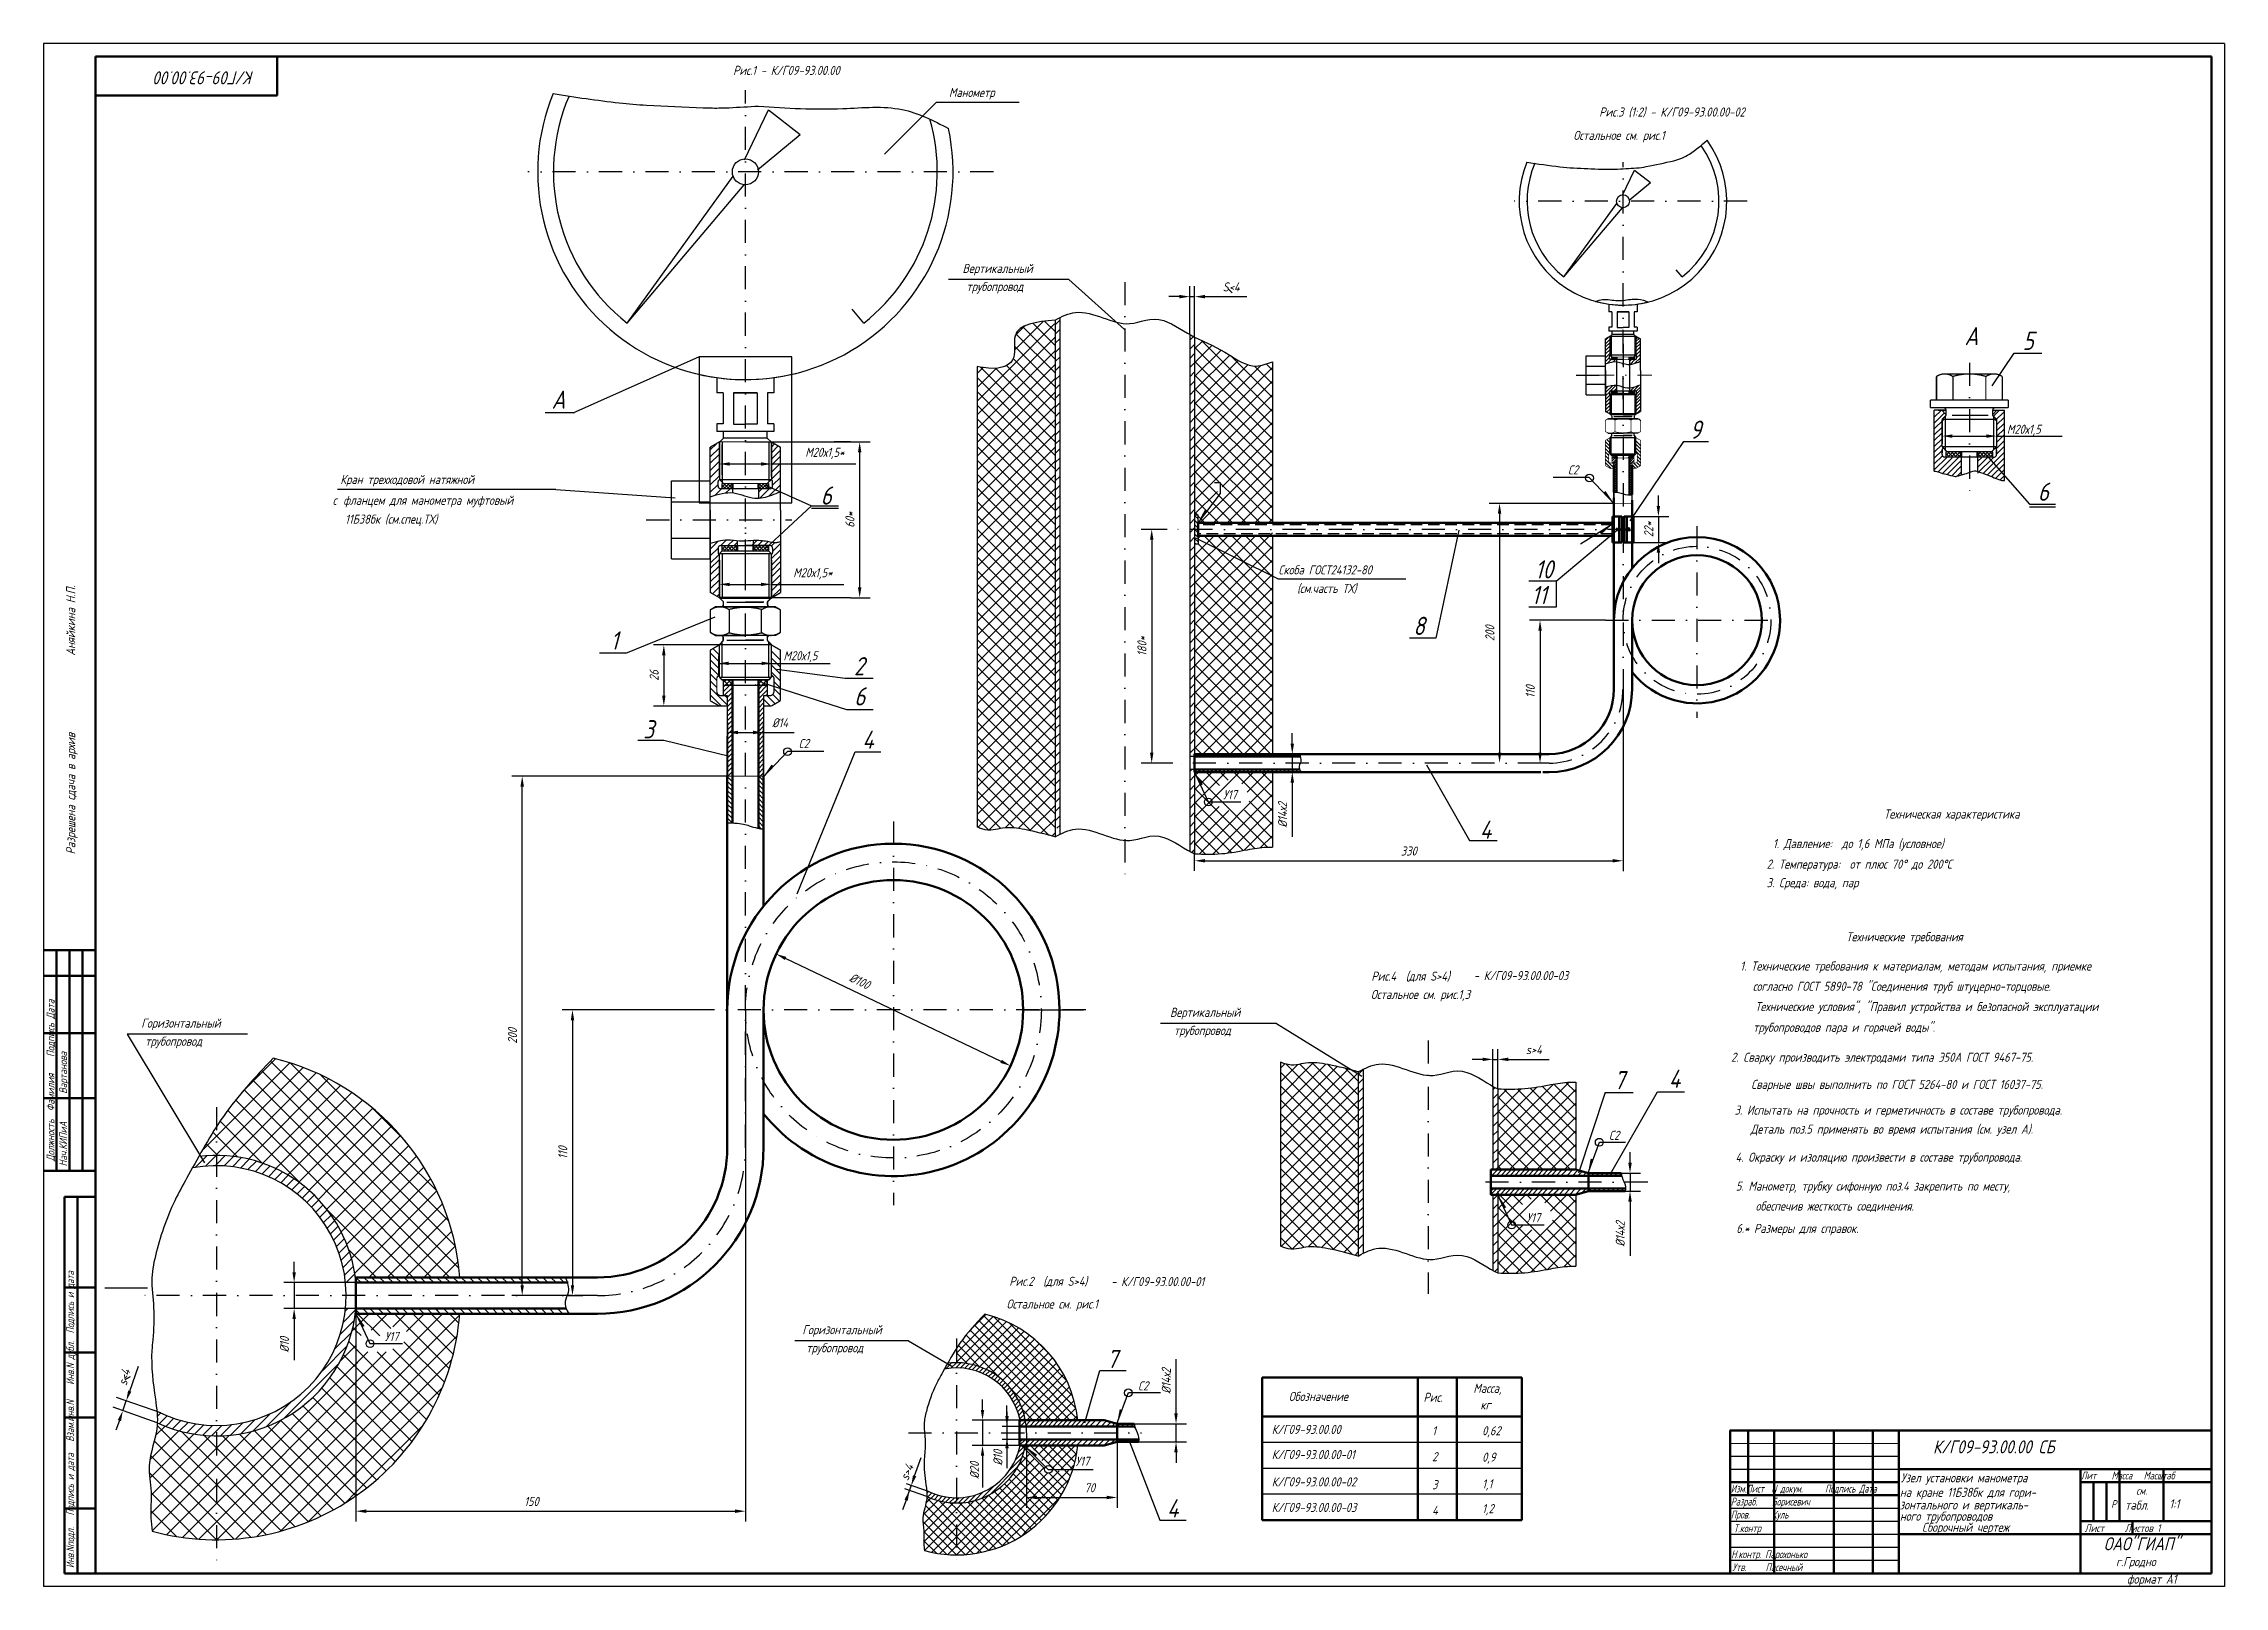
# Model space of a CAD drawing. Header units: inches. Extents: x 2365 to 4303, y 140 to 737.
# Drawn here: x 3463 to 4303, y 143 to 737 of the extents above; entities that cross this region are included whole.
import ezdxf
from ezdxf.enums import TextEntityAlignment as Align

# ---------------------------------------------------------------- set-up
doc = ezdxf.new("R2010")
doc.units = ezdxf.units.IN
doc.header["$LTSCALE"] = 0.7
doc.header["$MEASUREMENT"] = 0
doc.linetypes.add('DASHDOT', pattern=[25.4, 12.7, -6.35, 0, -6.35])
doc.linetypes.add('HIDDEN', pattern=[9.525, 6.35, -3.175])
doc.styles.add('ROMANC', font='romanc', dxfattribs={"width": 0.8, "oblique": 15, "height": 3.5})
doc.styles.get("Standard").update_dxf_attribs({"font": 'romand.shx', "width": 0.8, "oblique": 15, "height": 3.5})
doc.dimstyles.get("Standard").update_dxf_attribs({"dimtxt": 3.5, "dimasz": 4, "dimexe": 4, "dimexo": 0, "dimgap": 2, "dimtad": 1, "dimdec": 0, "dimdsep": 46, "dimtxsty": 'Standard', "dimcen": 0.09, "dimadec": 0, "dimazin": 0, "dimtfac": 1, "dimtdec": 0, "dimtmove": 0, "dimatfit": 3, "dimfxl": 0, "dimtolj": 1, "dimtzin": 0, "dimlwd": 25, "dimlwe": 25, "dimarcsym": 0})
pattern_1 = [(135, (1937.4707, 0.1769), (-0.8838835, -0.8838835), [])]

msp = doc.modelspace()

# ---------------------------------------------------------------- texts
at = {"color": 0, "linetype": 'ByBlock', "style": 'ROMANC', "oblique": 15, "width": 0.8}
msp.add_text('%%C100', height=3.5, rotation=334.49171, dxfattribs=at).set_placement((3777.51, 375.72), align=Align.MIDDLE_CENTER)
at = {"lineweight": 25, "oblique": 15, "width": 0.8}
msp.add_text('1:1', height=3.5, dxfattribs=at).set_placement((4281.98, 172.71))
at = {"lineweight": 35, "insert": (3544.26, 721.01), "char_height": 5, "width": 116.2188, "attachment_point": 1, "rotation": 180}
msp.add_mtext('К/Г09-93.00.00 ', dxfattribs=at)
at = {"lineweight": 25}
for s, insert, char_height, width, attachment_point in [('Рис.1 - К/Г09-93.00.00', (3728.75, 728.12), 3.5, 62.4197, 1), ('Манометр', (3811.88, 719.6), 3.5, 74.601, 1), ('Рис.3 (1:2) - К/Г09-93.00.00-02', (4062.36, 712.09), 3.5, 78.6431, 1), ('Остальное см. рис.1', (4052.41, 703.1), 3.5, 59.7758, 1), ('Вертикальный ', (3817.12, 651.87), 3.5, 77.5752, 1), ('трубопровод', (3818.62, 644.89), 3.5, 77.5752, 1), ('М20х1,5', (4219.39, 589.94), 3.5, 23.0408, 1), ('С2', (4054.3, 574.31), 3.5, 18.5414, 3), ('Кран трехходовой натяжной ', (3577.45, 570.61), 3.5, 75.4782, 1), ('c ', (3574.41, 562.58), 3.5, 76.0316, 1), ('фланцем для манометра муфтовый ', (3578.6, 562.59), 3.5, 89.2326, 1), ('11Б38бк (см.спец.ТХ)', (3579.3, 555.34), 3.5, 57.9694, 1), ('Скоба ГОСТ24132-80', (3938.8, 535.8), 3.5, 61.6869, 1), ('(см.часть ТХ)', (3945.99, 528.66), 3.5, 69.9357, 1), ('М20х1,5', (3748.14, 502.75), 3.5, 35.6639, 1), ('С2', (3754.03, 468.94), 3.5, 18.5414, 1), ('У17', (3917.52, 449.24), 3.5, 15.4142, 1), ('Техническая характеристика', (4172.03, 441.79), 3.5, 128.6102, 1), ('1. Давление:  до 1,6 МПа (условное)', (4129.27, 430.41), 3.5, 144.1261, 1), ('2. Температура:  от плюс 70%%D до 200%%DС', (4126.86, 422.5), 3.5, 116.5422, 1), ('3. Среда: вода, пар  ', (4126.86, 415.36), 3.5, 121.0246, 1), ('Технические требования', (4157.51, 394.54), 3.5, 102.7909, 1), ('Рис.4  (для S>4)', (3974.61, 379.37), 3.5, 62.4197, 1), (' - К/Г09-93.00.00-03', (4012.16, 379.58), 3.5, 78.6431, 1), ('1. Технические требования к материалам, методам испытания, приемке ', (4116.67, 383.27), 3.5, 177.1895, 1), ('Остальное см. рис.1,3', (3974.42, 372.33), 3.5, 59.7758, 1), (' согласно ГОСТ 5890-78 "Соединения труб штуцерно-торцовые.', (4119.67, 375.47), 3.5, 228.4083, 1), ('Горизонтальный ', (3500.78, 361.29), 3.5, 77.5752, 1), ('Вертикальный ', (3897.06, 365.45), 3.5, 77.5752, 1), ('Технические условия", "Правил устройства и безопасной эксплуатации', (4122.42, 367.65), 3.5, 203.9525, 1), ('трубопровод', (3502.29, 354.31), 3.5, 77.5752, 1), ('трубопровод', (3898.57, 358.47), 3.5, 77.5752, 1), ('трубопроводов пара и горячей воды".', (4121.65, 359.68), 3.5, 169.2641, 1), (' 2. Сварку производить электродами типа Э50А ГОСТ 9467-75.', (4111.3, 348.15), 3.5, 193.0074, 1), ('Сварные швы выполнить по ГОСТ 5264-80 и ГОСТ 16037-75.', (4120.9, 337.69), 3.5, 152.7503, 1), ('3. Испытать на прочность и герметичность в составе трубопровода.', (4114.52, 327.8), 3.5, 200.573, 1), ('Деталь поз.5 применять во время испытания (см. узел А).', (4120.68, 320.48), 3.5, 154.9499, 1), ('С2', (4066.14, 318.09), 3.5, 18.5414, 1), ('4. Окраску и изоляцию произвести в составе трубопровода.', (4114.86, 309.68), 3.5, 159.0384, 1), ('5. Манометр, трубку сифонную поз.4 закрепить по месту,', (4115.03, 298.55), 3.5, 172.3302, 1), ('У17', (4034.36, 286.37), 3.5, 15.4142, 1), ('  обеспечив жесткость соединения.', (4118.89, 290.85), 3.5, 150.2053, 1), ('6.* Размеры для справок.', (4115.17, 282.25), 3.5, 182.1899, 1), ('Рис.2  (для S>4)', (3835.13, 261.88), 3.5, 62.4197, 1), (' - К/Г09-93.00.00-01', (3872.5, 261.75), 3.5, 78.6431, 1), ('Остальное см. рис.1', (3834.1, 253.14), 3.5, 59.7758, 1), ('У17', (3594.6, 240.64), 3.5, 15.4142, 1), ('Горизонтальный ', (3755.42, 243.25), 3.5, 77.5752, 1), ('трубопровод', (3756.93, 236.27), 3.5, 77.5752, 1), ('С2', (3884.74, 221.62), 3.5, 18.5414, 1), ('Масса,', (4013.88, 220.68), 3.5, 17.2362, 1), ('Обозначение', (3942.79, 217.55), 3.5, 58.6773, 1), ('Рис.', (3994.67, 217.21), 3.5, 17.2362, 1), ('кг', (4016.58, 214.29), 3.5, 13.5412, 1), (' К/Г09-93.00.00', (3934.37, 204.85), 3.5, 78.6431, 1), ('1', (3998.02, 204.33), 3.5, 9.7097, 1), ('0,62', (4017.27, 204.33), 3.5, 9.7097, 1), (' К/Г09-93.00.00-01', (3934.37, 195.16), 3.5, 78.6431, 1), ('2', (3998.02, 194.36), 3.5, 9.7097, 1), ('0,9', (4017.27, 194.18), 3.5, 9.7097, 1), ('У17', (3860.65, 192.59), 3.5, 15.4142, 1), ('{\\W0.7;Лит    Масса   Масштаб}', (4247.92, 186.85), 3, 48.3624, 1), (' К/Г09-93.00.00-02', (3934.37, 184.64), 3.5, 78.6431, 1), ('3', (3998.02, 183.57), 3.5, 9.7097, 1), ('1,1', (4017.27, 183.87), 3.5, 9.7097, 1), ('{\\W0.6; Изм.Лист  N докум.      Подпись Дата\\P Разраб.    Борисевич\\P Пров.      Куль}', (4111.65, 181.79), 3, 75.9719, 1), ('см.', (4269.2, 180.94), 3, 4.7355, 1), (' К/Г09-93.00.00-03', (3934.37, 174.81), 3.5, 78.6431, 1), ('4', (3998.02, 173.73), 3.5, 9.7097, 1), ('1,2', (4017.27, 174.35), 3.5, 9.7097, 1), ('Р', (4259.55, 175.87), 3, 4.7355, 1), ('табл.', (4264.92, 175.7), 3.5, 13.8568, 1), ('{\\W0.7;Т.контр}', (4114.16, 166.53), 3, 65.7648, 1), ('Лист     Листов 1', (4249.33, 166.61), 3, 49.4707, 1), ('{\\W0.7; Н.контр. Парохонько}', (4111.71, 156.52), 3, 40.546, 1), ('{\\W0.7;Утв.     Пасечный}', (4113.65, 151.53), 3, 39.2217, 1), ('г.Гродно', (4261.42, 153.92), 3.5, 35.0627, 1), ('формат А1', (4265.64, 147.2), 3.5, 32.7454, 1)]:
    msp.add_mtext(s, dxfattribs=dict(at, insert=insert, char_height=char_height, width=width, attachment_point=attachment_point))
at = {"lineweight": 35, "attachment_point": 1}
for s, insert, char_height, width in [('А', (4203.08, 627.57), 7, 25.8231), ('5', (4225.48, 625.75), 7, 25.8231), ('А', (3658.85, 603.11), 7, 25.8231), ('9', (4097.32, 591.53), 7, 25.8231), ('6', (3762.48, 566.18), 7, 25.8231), ('6', (4231.3, 567.65), 7, 25.8231), ('10', (4037.63, 537.74), 7, 25.8231), ('11', (4036.26, 527.88), 7, 25.8231), ('8', (3990.75, 515.98), 7, 25.8231), ('1', (3681.56, 510.35), 7, 25.8231), ('2', (3775.32, 500.47), 7, 25.8231), ('6', (3775.39, 488.83), 7, 25.8231), ('3', (3694.17, 476.18), 7, 25.8231), ('4', (3778.49, 472.16), 7, 25.8231), ('4', (4016.39, 437.53), 7, 25.8231), ('7', (4068.06, 341.07), 7, 25.8231), ('4', (4089.19, 341.6), 7, 25.8231), ('7', (3872.73, 233.74), 7, 25.8231), ('К/Г09-93.00.00 СБ ', (4190.95, 198.89), 5, 116.2188), ('Узел установки манометра', (4178.57, 186.22), 3.5, 67.1383), ('на кране 11Б38бк для гори-', (4178.18, 180.63), 3.5, 104.0344), ('4', (3895.88, 176.18), 7, 25.8231), ('зонтального и вертикаль-   ', (4178.09, 175.79), 3.5, 66.8617), ('ного трубопроводов', (4178.19, 171.44), 3.5, 67.7342), (' Сборочный чертеж', (4184.87, 167.16), 3.5, 67.3555), ('ОАО"ГИАП"', (4256.72, 161.56), 5, 36.171)]:
    msp.add_mtext(s, dxfattribs=dict(at, insert=insert, char_height=char_height, width=width))
at = {"lineweight": 25, "attachment_point": 1}
for s, insert, char_height, width, rotation in [('Разрешена сдача в архив                Аняйкина Н.П.', (3471.87, 424.5), 3.5, 273.9552, 90), ('Должность  Фамилия    Подпись Дата', (3464.37, 306.34), 3, 85.2134, 90), ('Вартанова', (3469.2, 332.33), 3, 62.2383, 90), ('Нач.КИПиА', (3469.2, 304.36), 3, 66.6475, 90), ('{\\W0.7; Инв.Nподл.   Подпись и дата   Взам.инв.N    Инв.N дубл.  Подпись и дата}', (3471.93, 148.21), 3, 144.2887, 90), ('s<4', (3491.74, 220.59), 3.5, 23.6296, 75.95313), ('s>4', (3792.89, 184.45), 3.5, 7.6441, 67.36437)]:
    msp.add_mtext(s, dxfattribs=dict(at, insert=insert, char_height=char_height, width=width, rotation=rotation))
at = {"lineweight": 25, "char_height": 3.5, "attachment_point": 5, "rotation": 90}
for s, insert in [('\\A1;200', (4020.23, 509.65)), ('\\A1;%%C10', (3830.75, 192.21)), ('\\A1;%%C20', (3821.76, 187.35))]:
    msp.add_mtext(s, dxfattribs=dict(at, insert=insert))
at = {"lineweight": 25, "char_height": 3.5, "attachment_point": 5}
for s, insert in [('\\A1;%%C14', (3746.84, 475.2)), ('\\A1;330', (3989.03, 425.8))]:
    msp.add_mtext(s, dxfattribs=dict(at, insert=insert))

# ---------------------------------------------------------------- blocks, each defined once
blk = doc.blocks.new('*X142')
at = {"color": 0}
for p, q in [((599.41, 872.86), (600.06, 873.51)), ((599.41, 869.72), (601.41, 871.72)), ((599.41, 866.58), (601.41, 868.58)), ((599.41, 863.43), (601.41, 865.43)), ((611.41, 872.29), (612.63, 873.51)), ((611.41, 869.15), (613.41, 871.15)), ((611.41, 866.01), (613.41, 868.01)), ((599.41, 860.29), (601.41, 862.29)), ((599.41, 857.15), (601.41, 859.15)), ((611.41, 862.86), (613.41, 864.86)), ((611.41, 859.72), (613.41, 861.72)), ((611.41, 856.58), (613.41, 858.58)), ((599.41, 854.01), (601.41, 856.01)), ((599.41, 850.86), (601.41, 852.86)), ((599.41, 847.72), (601.41, 849.72)), ((611.41, 853.43), (613.41, 855.43)), ((611.41, 850.29), (613.41, 852.29)), ((611.41, 847.15), (613.41, 849.15)), ((601.06, 846.22), (601.41, 846.58))]:
    blk.add_line(p, q, dxfattribs=at)
blk = doc.blocks.new('*D164')
at = {"color": 0, "lineweight": 25}
for p, q in [((3559.67, 263.62), (3559.67, 267.62)), ((3583.47, 259.62), (3555.67, 259.62)), ((3559.67, 259.62), (3559.67, 249.62)), ((3583.46, 249.62), (3555.67, 249.62)), ((3559.67, 245.62), (3559.67, 229.8))]:
    blk.add_line(p, q, dxfattribs=at)
for points in [[(3559.01, 263.62), (3560.34, 263.62), (3559.67, 259.62)], [(3559.01, 245.62), (3560.34, 245.62), (3559.67, 249.62)]]:
    blk.add_solid(points, dxfattribs=at)
at = {"layer": 'DEFPOINTS', "color": 0, "lineweight": 25}
for p in [(3583.47, 259.62), (3559.67, 249.62), (3583.46, 249.62)]:
    blk.add_point(p, dxfattribs=at)
at = {"color": 0, "lineweight": 25, "insert": (3555.92, 235.71), "char_height": 3.5, "attachment_point": 5, "rotation": 90}
blk.add_mtext('\\A1;%%C10', dxfattribs=at)
blk = doc.blocks.new('*D161')
at = {"color": 0, "lineweight": 25}
for p, q in [((3733.48, 583.31), (3781.5, 583.31)), ((3777.5, 579.31), (3777.5, 527.31)), ((3773.95, 523.31), (3781.5, 523.31))]:
    blk.add_line(p, q, dxfattribs=at)
for points in [[(3776.84, 579.31), (3778.17, 579.31), (3777.5, 583.31)], [(3776.84, 527.31), (3778.17, 527.31), (3777.5, 523.31)]]:
    blk.add_solid(points, dxfattribs=at)
at = {"layer": 'DEFPOINTS', "color": 0, "lineweight": 25}
for p in [(3733.48, 583.31), (3773.95, 523.31), (3777.5, 523.31)]:
    blk.add_point(p, dxfattribs=at)
at = {"color": 0, "lineweight": 25, "insert": (3773.75, 553.31), "char_height": 3.5, "attachment_point": 5, "rotation": 90}
blk.add_mtext('\\A1;60*', dxfattribs=at)
blk = doc.blocks.new('*D165')
at = {"color": 0, "lineweight": 25}
for p, q in [((3723.48, 505.17), (3698.07, 505.17)), ((3702.07, 501.17), (3702.07, 485.62)), ((3724.24, 481.62), (3698.07, 481.62))]:
    blk.add_line(p, q, dxfattribs=at)
for points in [[(3701.4, 501.17), (3702.73, 501.17), (3702.07, 505.17)], [(3701.4, 485.62), (3702.73, 485.62), (3702.07, 481.62)]]:
    blk.add_solid(points, dxfattribs=at)
at = {"layer": 'DEFPOINTS', "color": 0, "lineweight": 25}
for p in [(3723.48, 505.17), (3702.07, 481.62), (3724.24, 481.62)]:
    blk.add_point(p, dxfattribs=at)
at = {"color": 0, "lineweight": 25, "insert": (3698.32, 493.4), "char_height": 3.5, "attachment_point": 5, "rotation": 90}
blk.add_mtext('\\A1;26', dxfattribs=at)
blk = doc.blocks.new('*D166')
at = {"color": 0, "lineweight": 25}
for p, q in [((3723.48, 535.66), (3723.48, 524.46)), ((3743.48, 536.19), (3743.48, 524.46)), ((3727.48, 528.46), (3739.48, 528.46)), ((3743.48, 528.46), (3771.39, 528.46))]:
    blk.add_line(p, q, dxfattribs=at)
for points in [[(3727.48, 529.12), (3727.48, 527.79), (3723.48, 528.46)], [(3739.48, 529.12), (3739.48, 527.79), (3743.48, 528.46)]]:
    blk.add_solid(points, dxfattribs=at)
at = {"layer": 'DEFPOINTS', "color": 0, "lineweight": 25}
for p in [(3723.48, 535.66), (3743.48, 536.19), (3743.48, 528.46)]:
    blk.add_point(p, dxfattribs=at)
at = {"color": 0, "lineweight": 25, "insert": (3759.43, 532.54), "char_height": 3.5, "attachment_point": 5}
blk.add_mtext('\\A1;М20х1,5*', dxfattribs=at)
blk = doc.blocks.new('*D167')
at = {"color": 0, "lineweight": 25}
for p, q in [((3723.48, 583.31), (3723.48, 570.82)), ((3743.48, 582.96), (3743.48, 570.82)), ((3727.48, 574.82), (3739.48, 574.82)), ((3743.48, 574.82), (3776, 574.82))]:
    blk.add_line(p, q, dxfattribs=at)
for points in [[(3727.48, 575.49), (3727.48, 574.16), (3723.48, 574.82)], [(3739.48, 575.49), (3739.48, 574.16), (3743.48, 574.82)]]:
    blk.add_solid(points, dxfattribs=at)
at = {"layer": 'DEFPOINTS', "color": 0, "lineweight": 25}
for p in [(3723.48, 583.31), (3743.48, 582.96), (3743.48, 574.82)]:
    blk.add_point(p, dxfattribs=at)
at = {"color": 0, "lineweight": 25, "insert": (3764.05, 578.91), "char_height": 3.5, "attachment_point": 5}
blk.add_mtext('\\A1;М20х1,5*', dxfattribs=at)
blk = doc.blocks.new('*D162')
at = {"color": 0, "lineweight": 25}
for p, q in [((3944.15, 467.15), (3944.15, 471.15)), ((3947.57, 463.15), (3940.15, 463.15)), ((3944.15, 463.15), (3944.15, 456.15)), ((3947.6, 456.15), (3940.15, 456.15)), ((3944.15, 452.15), (3944.15, 431.26))]:
    blk.add_line(p, q, dxfattribs=at)
for points in [[(3943.48, 467.15), (3944.81, 467.15), (3944.15, 463.15)], [(3943.48, 452.15), (3944.81, 452.15), (3944.15, 456.15)]]:
    blk.add_solid(points, dxfattribs=at)
at = {"layer": 'DEFPOINTS', "color": 0, "lineweight": 25}
for p in [(3947.57, 463.15), (3944.15, 456.15), (3947.6, 456.15)]:
    blk.add_point(p, dxfattribs=at)
at = {"color": 0, "lineweight": 25, "insert": (3940.4, 439.7), "char_height": 3.5, "attachment_point": 5, "rotation": 90}
blk.add_mtext('\\A1;%%C14х2', dxfattribs=at)
blk = doc.blocks.new('*D168')
at = {"color": 0, "lineweight": 25}
for p, q in [((3900.64, 639.25), (3896.64, 639.25)), ((3904.64, 624.66), (3904.64, 643.25)), ((3904.64, 639.25), (3906.53, 639.25)), ((3906.53, 623.68), (3906.53, 643.25)), ((3910.53, 639.25), (3926.67, 639.25))]:
    blk.add_line(p, q, dxfattribs=at)
for points in [[(3900.64, 639.92), (3900.64, 638.59), (3904.64, 639.25)], [(3910.53, 639.92), (3910.53, 638.59), (3906.53, 639.25)]]:
    blk.add_solid(points, dxfattribs=at)
at = {"layer": 'DEFPOINTS', "color": 0, "lineweight": 25}
for p in [(3906.53, 639.25), (3904.64, 624.66), (3906.53, 623.68)]:
    blk.add_point(p, dxfattribs=at)
at = {"color": 0, "lineweight": 25, "insert": (3920.6, 643), "char_height": 3.5, "attachment_point": 5}
blk.add_mtext('\\A1;S<4', dxfattribs=at)
blk = doc.blocks.new('*D169')
at = {"color": 0, "lineweight": 25}
for p, q in [((3717.4, 364.62), (3662.88, 364.62)), ((3666.88, 360.62), (3666.88, 258.62)), ((3664.83, 254.62), (3670.88, 254.62))]:
    blk.add_line(p, q, dxfattribs=at)
for points in [[(3666.22, 360.62), (3667.55, 360.62), (3666.88, 364.62)], [(3666.22, 258.62), (3667.55, 258.62), (3666.88, 254.62)]]:
    blk.add_solid(points, dxfattribs=at)
at = {"layer": 'DEFPOINTS', "color": 0, "lineweight": 25}
for p in [(3717.4, 364.62), (3664.83, 254.62), (3666.88, 254.62)]:
    blk.add_point(p, dxfattribs=at)
at = {"color": 0, "lineweight": 25, "insert": (3663.13, 309.62), "char_height": 3.5, "attachment_point": 5, "rotation": 90}
blk.add_mtext('\\A1;110', dxfattribs=at)
blk = doc.blocks.new('*X143')
at = {"color": 0}
for p, q in [((2391.97, 830.75), (2393.33, 832.11)), ((2391.97, 832.1), (2391.98, 832.11)), ((2392.67, 830.11), (2394.67, 832.11)), ((2394.7, 830.11), (2392.7, 832.11)), ((2394.02, 830.11), (2396.02, 832.11)), ((2396.05, 830.11), (2394.05, 832.11)), ((2395.37, 830.11), (2397.37, 832.11)), ((2397.4, 830.11), (2395.4, 832.11)), ((2397.82, 831.03), (2396.74, 832.11)), ((2404.12, 830.78), (2405.45, 832.11)), ((2404.8, 830.11), (2406.8, 832.11)), ((2406.82, 830.11), (2404.82, 832.11)), ((2406.14, 830.11), (2408.14, 832.11)), ((2408.17, 830.11), (2406.17, 832.11)), ((2407.49, 830.11), (2409.49, 832.11)), ((2409.52, 830.11), (2407.52, 832.11)), ((2409.97, 831.01), (2408.87, 832.11)), ((2393.35, 830.11), (2391.97, 831.5)), ((2392.01, 830.11), (2391.97, 830.15)), ((2396.71, 830.11), (2397.82, 831.21)), ((2405.48, 830.11), (2404.12, 831.47)), ((2404.13, 830.11), (2404.12, 830.12)), ((2408.84, 830.11), (2409.97, 831.24))]:
    blk.add_line(p, q, dxfattribs=at)
blk = doc.blocks.new('*D170')
at = {"color": 0, "lineweight": 25}
for p, q in [((3896, 549.65), (3885.99, 549.65)), ((3889.99, 545.65), (3889.99, 463.65)), ((3898.11, 459.65), (3885.99, 459.65))]:
    blk.add_line(p, q, dxfattribs=at)
for points in [[(3889.33, 545.65), (3890.66, 545.65), (3889.99, 549.65)], [(3889.33, 463.65), (3890.66, 463.65), (3889.99, 459.65)]]:
    blk.add_solid(points, dxfattribs=at)
at = {"layer": 'DEFPOINTS', "color": 0, "lineweight": 25}
for p in [(3896, 549.65), (3889.99, 459.65), (3898.11, 459.65)]:
    blk.add_point(p, dxfattribs=at)
at = {"color": 0, "lineweight": 25, "insert": (3886.24, 504.65), "char_height": 3.5, "attachment_point": 5, "rotation": 90}
blk.add_mtext('\\A1;180*', dxfattribs=at)
blk = doc.blocks.new('*D171')
at = {"color": 0, "lineweight": 25}
for p, q in [((4075.54, 554.65), (4089.17, 554.65)), ((4085.17, 558.65), (4085.17, 562.65)), ((4085.17, 554.65), (4085.17, 544.65)), ((4075.54, 544.65), (4089.17, 544.65)), ((4085.17, 540.65), (4085.17, 536.65))]:
    blk.add_line(p, q, dxfattribs=at)
for points in [[(4084.5, 558.65), (4085.83, 558.65), (4085.17, 554.65)], [(4084.5, 540.65), (4085.83, 540.65), (4085.17, 544.65)]]:
    blk.add_solid(points, dxfattribs=at)
at = {"layer": 'DEFPOINTS', "color": 0, "lineweight": 25}
for p in [(4075.54, 554.65), (4075.54, 544.65), (4085.17, 544.65)]:
    blk.add_point(p, dxfattribs=at)
at = {"color": 0, "lineweight": 25, "insert": (4081.42, 549.65), "char_height": 3.5, "attachment_point": 5, "rotation": 90}
blk.add_mtext('\\A1;22*', dxfattribs=at)
blk = doc.blocks.new('*D172')
at = {"color": 0, "lineweight": 25}
for p, q in [((3841.77, 201.78), (3841.77, 172.9)), ((3876.66, 201.78), (3876.66, 172.9)), ((3845.77, 176.9), (3872.66, 176.9))]:
    blk.add_line(p, q, dxfattribs=at)
for points in [[(3845.77, 177.56), (3845.77, 176.23), (3841.77, 176.9)], [(3872.66, 177.56), (3872.66, 176.23), (3876.66, 176.9)]]:
    blk.add_solid(points, dxfattribs=at)
at = {"layer": 'DEFPOINTS', "color": 0, "lineweight": 25}
for p in [(3841.77, 201.78), (3876.66, 201.78), (3876.66, 176.9)]:
    blk.add_point(p, dxfattribs=at)
at = {"color": 0, "lineweight": 25, "insert": (3866.11, 180.65), "char_height": 3.5, "attachment_point": 5}
blk.add_mtext('\\A1;70', dxfattribs=at)
blk = doc.blocks.new('*D173')
at = {"color": 0, "lineweight": 25}
for p, q in [((3899.36, 209.28), (3899.36, 230.17)), ((3883.25, 205.28), (3903.36, 205.28)), ((3899.36, 198.28), (3899.36, 205.28)), ((3884.88, 198.28), (3903.36, 198.28)), ((3899.36, 194.28), (3899.36, 190.28))]:
    blk.add_line(p, q, dxfattribs=at)
for points in [[(3898.69, 209.28), (3900.02, 209.28), (3899.36, 205.28)], [(3898.69, 194.28), (3900.02, 194.28), (3899.36, 198.28)]]:
    blk.add_solid(points, dxfattribs=at)
at = {"layer": 'DEFPOINTS', "color": 0, "lineweight": 25}
for p in [(3883.25, 205.28), (3899.36, 205.28), (3884.88, 198.28)]:
    blk.add_point(p, dxfattribs=at)
at = {"color": 0, "lineweight": 25, "insert": (3895.61, 221.72), "char_height": 3.5, "attachment_point": 5, "rotation": 90}
blk.add_mtext('\\A1;%%C14х2', dxfattribs=at)
blk = doc.blocks.new('*D163')
at = {"color": 0, "lineweight": 25}
for p, q in [((4074.23, 305.8), (4074.23, 309.8)), ((4064.35, 301.8), (4078.23, 301.8)), ((4064.37, 294.8), (4078.23, 294.8)), ((4074.23, 301.8), (4074.23, 294.8)), ((4074.23, 290.8), (4074.23, 269.91))]:
    blk.add_line(p, q, dxfattribs=at)
for points in [[(4073.57, 305.8), (4074.9, 305.8), (4074.23, 301.8)], [(4073.57, 290.8), (4074.9, 290.8), (4074.23, 294.8)]]:
    blk.add_solid(points, dxfattribs=at)
at = {"layer": 'DEFPOINTS', "color": 0, "lineweight": 25}
for p in [(4064.35, 301.8), (4064.37, 294.8), (4074.23, 294.8)]:
    blk.add_point(p, dxfattribs=at)
at = {"color": 0, "lineweight": 25, "insert": (4070.48, 278.35), "char_height": 3.5, "attachment_point": 5, "rotation": 90}
blk.add_mtext('\\A1;%%C14х2', dxfattribs=at)
blk = doc.blocks.new('*D174')
at = {"color": 0, "lineweight": 25}
for p, q in [((3733.48, 364.62), (3733.48, 167.61)), ((3583.48, 254.62), (3583.48, 167.61)), ((3587.48, 171.61), (3729.48, 171.61))]:
    blk.add_line(p, q, dxfattribs=at)
for points in [[(3587.48, 172.28), (3587.48, 170.94), (3583.48, 171.61)], [(3729.48, 172.28), (3729.48, 170.94), (3733.48, 171.61)]]:
    blk.add_solid(points, dxfattribs=at)
at = {"layer": 'DEFPOINTS', "color": 0, "lineweight": 25}
for p in [(3733.48, 364.62), (3583.48, 254.62), (3733.48, 171.61)]:
    blk.add_point(p, dxfattribs=at)
at = {"color": 0, "lineweight": 25, "insert": (3651.08, 175.36), "char_height": 3.5, "attachment_point": 5}
blk.add_mtext('\\A1;150', dxfattribs=at)
blk = doc.blocks.new('*D175')
at = {"color": 0, "lineweight": 25}
for p, q in [((3726.67, 454.62), (3643.51, 454.62)), ((3647.51, 258.62), (3647.51, 450.62)), ((3666.88, 254.62), (3643.51, 254.62))]:
    blk.add_line(p, q, dxfattribs=at)
for points in [[(3646.85, 450.62), (3648.18, 450.62), (3647.51, 454.62)], [(3646.85, 258.62), (3648.18, 258.62), (3647.51, 254.62)]]:
    blk.add_solid(points, dxfattribs=at)
at = {"layer": 'DEFPOINTS', "color": 0, "lineweight": 25}
for p in [(3647.51, 454.62), (3726.67, 454.62), (3666.88, 254.62)]:
    blk.add_point(p, dxfattribs=at)
at = {"color": 0, "lineweight": 25, "insert": (3643.76, 354.62), "char_height": 3.5, "attachment_point": 5, "rotation": 90}
blk.add_mtext('\\A1;200', dxfattribs=at)
blk = doc.blocks.new('*D176')
at = {"color": 0, "lineweight": 25}
for p, q in [((4064.74, 514.65), (4035.57, 514.65)), ((4039.57, 510.65), (4039.57, 463.65)), ((4043.03, 459.65), (4035.57, 459.65))]:
    blk.add_line(p, q, dxfattribs=at)
for points in [[(4038.91, 510.65), (4040.24, 510.65), (4039.57, 514.65)], [(4038.91, 463.65), (4040.24, 463.65), (4039.57, 459.65)]]:
    blk.add_solid(points, dxfattribs=at)
at = {"layer": 'DEFPOINTS', "color": 0, "lineweight": 25}
for p in [(4064.74, 514.65), (4039.57, 459.65), (4043.03, 459.65)]:
    blk.add_point(p, dxfattribs=at)
at = {"color": 0, "lineweight": 25, "insert": (4035.82, 487.15), "char_height": 3.5, "attachment_point": 5, "rotation": 90}
blk.add_mtext('\\A1;110', dxfattribs=at)
blk = doc.blocks.new('*D177')
at = {"color": 0, "lineweight": 25}
for p, q in [((4017.42, 345.57), (4013.42, 345.57)), ((4021.42, 335.19), (4021.42, 349.57)), ((4021.42, 345.57), (4023.31, 345.57)), ((4023.31, 334.22), (4023.31, 349.57)), ((4027.31, 345.57), (4043.04, 345.57))]:
    blk.add_line(p, q, dxfattribs=at)
for points in [[(4017.42, 346.24), (4017.42, 344.91), (4021.42, 345.57)], [(4027.31, 346.24), (4027.31, 344.91), (4023.31, 345.57)]]:
    blk.add_solid(points, dxfattribs=at)
at = {"layer": 'DEFPOINTS', "color": 0, "lineweight": 25}
for p in [(4023.31, 345.57), (4021.42, 335.19), (4023.31, 334.22)]:
    blk.add_point(p, dxfattribs=at)
at = {"color": 0, "lineweight": 25, "insert": (4037.18, 349.32), "char_height": 3.5, "attachment_point": 5}
blk.add_mtext('\\A1;s>4', dxfattribs=at)

# ---------------------------------------------------------------- dimensions: what is measured, and where the dimension line sits
at = {"lineweight": 25}
for base, p1, p2, text, picture, middle in [((3906.53, 639.25), (3904.64, 624.66), (3906.53, 623.68), 'S<4', '*D168', (3920.6, 643)), ((3743.48, 528.46), (3723.48, 535.66), (3743.48, 536.19), 'М20х1,5*', '*D166', (3759.43, 532.54)), ((4023.31, 345.57), (4021.42, 335.19), (4023.31, 334.22), 's>4', '*D177', (4037.18, 349.32))]:
    dim = msp.add_linear_dim(base=base, p1=p1, p2=p2, text=text, dimstyle='Standard', dxfattribs=at)
    dim.commit()
    dim.dimension.update_dxf_attribs({"geometry": picture, "text_midpoint": middle})
for base, p1, p2, text, picture, middle in [((3743.48, 574.82), (3723.48, 583.31), (3743.48, 582.96), 'М20х1,5*', '*D167', (3764.05, 574.82)), ((3876.66, 176.9), (3841.77, 201.78), (3876.66, 201.78), '70', '*D172', (3866.11, 176.9))]:
    dim = msp.add_linear_dim(base=base, p1=p1, p2=p2, text=text, dimstyle='Standard', dxfattribs=at)
    dim.commit()
    dim.dimension.update_dxf_attribs({"geometry": picture, "text_midpoint": middle, "dimtype": 160})
for base, p1, p2, angle, text, picture, middle in [((3777.5, 523.31), (3733.48, 583.31), (3773.95, 523.31), 90, '<>*', '*D161', (3773.75, 553.31)), ((3889.99, 459.65), (3896, 549.65), (3898.11, 459.65), 90, '180*', '*D170', (3886.24, 504.65)), ((4039.57, 459.65), (4064.74, 514.65), (4043.03, 459.65), 90, '110', '*D176', (4035.82, 487.15)), ((3702.07, 481.62), (3723.48, 505.17), (3724.24, 481.62), 90, '26', '*D165', (3698.32, 493.4)), ((3944.15, 456.15), (3947.57, 463.15), (3947.6, 456.15), 270, '%%C14х2', '*D162', (3940.4, 439.7)), ((4074.23, 294.8), (4064.35, 301.8), (4064.37, 294.8), 270, '%%C14х2', '*D163', (4070.48, 278.35)), ((3559.67, 249.62), (3583.47, 259.62), (3583.46, 249.62), 270, '%%C10', '*D164', (3555.92, 235.71)), ((3899.36, 205.28), (3884.88, 198.28), (3883.25, 205.28), 90, '%%C14х2', '*D173', (3895.61, 221.72))]:
    dim = msp.add_linear_dim(base=base, p1=p1, p2=p2, angle=angle, text=text, dimstyle='Standard', dxfattribs=at)
    dim.commit()
    dim.dimension.update_dxf_attribs({"geometry": picture, "text_midpoint": middle})
dim = msp.add_linear_dim(base=(4085.17, 544.65), p1=(4075.54, 554.65), p2=(4075.54, 544.65), angle=90, text='22*', dimstyle='Standard', dxfattribs=at)
dim.commit()
dim.dimension.update_dxf_attribs({"geometry": '*D171', "text_midpoint": (4085.17, 549.65), "dimtype": 160})
for base, p1, p2, picture, middle in [((3647.51, 454.62), (3666.88, 254.62), (3726.67, 454.62), '*D175', (3643.76, 354.62)), ((3666.88, 254.62), (3717.4, 364.62), (3664.83, 254.62), '*D169', (3663.13, 309.62))]:
    dim = msp.add_linear_dim(base=base, p1=p1, p2=p2, angle=90, dimstyle='Standard', dxfattribs=at)
    dim.commit()
    dim.dimension.update_dxf_attribs({"geometry": picture, "text_midpoint": middle})
dim = msp.add_linear_dim(base=(3733.48, 171.61), p1=(3583.48, 254.62), p2=(3733.48, 364.62), dimstyle='Standard', dxfattribs=at)
dim.commit()
dim.dimension.update_dxf_attribs({"geometry": '*D174', "text_midpoint": (3651.08, 171.61), "dimtype": 160})

# ---------------------------------------------------------------- hatches: boundary and pattern name
at = {"lineweight": 25}
h = msp.add_hatch(dxfattribs=at)
h.set_pattern_fill('ANSI37', color=256, scale=30, style=0)
h.set_pattern_definition([(45, (2223.0474, -634.7947), (-2.6516504, 2.6516504), []), (135, (2223.0474, -634.7947), (-2.6516504, -2.6516504), [])])
edge = h.paths.add_edge_path()
edge.add_line((3852.76, 628.55), (3851.08, 630.05))
edge.add_spline(control_points=[(3851.08, 630.05), (3844.61, 629.4), (3835.3, 627.99), (3838.55, 614.02), (3831.55, 610.93), (3824.29, 612.01), (3822.76, 612.31)], knot_values=[1.314031, 1.314031, 1.314031, 1.314031, 16.578385, 24.653158, 35.240114, 37.988625, 37.988625, 37.988625, 37.988625], degree=3, periodic=0)
edge.add_line((3822.76, 612.31), (3822.76, 435.01))
edge.add_spline(control_points=[(3822.76, 435.01), (3823.38, 434.74), (3827.69, 433.07), (3832.36, 435.37), (3842.47, 434.03), (3848.98, 432.25), (3852.76, 431.21)], knot_values=[0, 0, 0, 0, 1.30303, 9.328099, 17.940042, 29.879143, 29.879143, 29.879143, 29.879143], degree=3, periodic=0)
edge.add_line((3852.76, 431.21), (3852.76, 628.55))
h = msp.add_hatch(dxfattribs=at)
h.set_pattern_fill('ANSI31', color=256, scale=20, style=0)
h.set_pattern_definition([(45, (2223.0474, -634.7947), (-1.767767, 1.767767), [])])
edge = h.paths.add_edge_path()
edge.add_spline(control_points=[(3906.53, 623.68), (3905.93, 623.96), (3905.3, 624.29), (3904.64, 624.66)], knot_values=[104.934105, 104.934105, 104.934105, 104.934105, 108.256485, 108.256485, 108.256485, 108.256485], degree=3, periodic=0)
edge.add_line((3904.64, 624.66), (3904.64, 462.15))
edge.add_line((3904.64, 462.15), (3906.41, 462.15))
edge.add_line((3906.41, 462.15), (3906.53, 462.27))
edge.add_line((3906.53, 462.27), (3906.53, 623.68))
edge = h.paths.add_edge_path()
edge.add_line((3906.53, 457.05), (3906.43, 457.15))
edge.add_line((3906.43, 457.15), (3904.64, 457.15))
edge.add_line((3904.64, 457.15), (3904.64, 425.66))
edge.add_spline(control_points=[(3904.64, 425.66), (3905.3, 425.29), (3905.93, 424.96), (3906.53, 424.69)], knot_values=[104.934105, 104.934105, 104.934105, 104.934105, 108.256485, 108.256485, 108.256485, 108.256485], degree=3, periodic=0)
edge.add_line((3906.53, 424.69), (3906.53, 457.05))
h = msp.add_hatch(dxfattribs=at)
h.set_pattern_fill('ANSI31', color=256, scale=10, angle=90, style=0)
h.set_pattern_definition(pattern_1)
edge = h.paths.add_edge_path()
edge.add_line((3728.48, 454.62), (3726.48, 454.62))
edge.add_line((3726.48, 454.62), (3726.48, 436.65))
edge.add_spline(control_points=[(3726.48, 436.65), (3727.07, 436.65), (3727.79, 436.63), (3728.48, 436.6)], knot_values=[2.199943, 2.199943, 2.199943, 2.199943, 3.384712, 3.384712, 3.384712, 3.384712], degree=3, periodic=0)
edge.add_line((3728.48, 436.6), (3728.48, 454.62))
edge = h.paths.add_edge_path()
edge.add_line((3740.48, 454.43), (3740.22, 454.16))
edge.add_line((3740.22, 454.16), (3740.48, 454.48))
edge.add_line((3740.48, 454.48), (3740.48, 454.62))
edge.add_line((3740.48, 454.62), (3738.48, 454.62))
edge.add_line((3738.48, 454.62), (3738.48, 434.54))
edge.add_spline(control_points=[(3738.48, 434.54), (3739.15, 434.42), (3739.81, 434.33), (3740.48, 434.28)], knot_values=[13.282196, 13.282196, 13.282196, 13.282196, 15.26721, 15.26721, 15.26721, 15.26721], degree=3, periodic=0)
edge.add_line((3740.48, 434.28), (3740.48, 454.43))
h = msp.add_hatch(dxfattribs=at)
h.set_pattern_fill('ANSI37', color=256, scale=30, style=0)
h.set_pattern_definition([(45, (2339.826, -796.1423), (-2.6516504, 2.6516504), []), (135, (2339.826, -796.1423), (-2.6516504, -2.6516504), [])])
h.paths.add_polyline_path([(3969.54, 340.75), (3968.98, 340.9), (3968.43, 341.05), (3967.87, 341.2), (3967.31, 341.35), (3966.75, 341.5), (3966.19, 341.65), (3965.63, 341.8), (3965.07, 341.95), (3964.51, 342.09), (3963.94, 342.24), (3963.38, 342.38), (3962.81, 342.52), (3962.24, 342.65), (3961.66, 342.79), (3961.09, 342.92), (3960.51, 343.05), (3959.93, 343.17), (3959.34, 343.3), (3958.76, 343.41), (3958.16, 343.53), (3957.57, 343.64), (3956.97, 343.75), (3956.37, 343.85), (3955.77, 343.94), (3955.17, 344.03), (3954.57, 344.1), (3953.97, 344.17), (3953.38, 344.22), (3952.78, 344.26), (3952.2, 344.28), (3951.62, 344.29), (3951.05, 344.28), (3950.49, 344.26), (3949.93, 344.22), (3949.39, 344.15), (3948.86, 344.07), (3948.33, 343.96), (3947.81, 343.85), (3947.29, 343.74), (3946.76, 343.63), (3946.23, 343.54), (3945.68, 343.45), (3945.12, 343.4), (3944.54, 343.37), (3943.93, 343.38), (3943.29, 343.43), (3942.61, 343.53), (3941.91, 343.69), (3941.15, 343.91), (3940.36, 344.2), (3939.54, 344.54), (3939.54, 273.66), (3939.71, 273.59), (3939.87, 273.52), (3940.03, 273.45), (3940.2, 273.39), (3940.36, 273.32), (3940.52, 273.26), (3940.68, 273.2), (3940.84, 273.14), (3940.99, 273.09), (3941.15, 273.04), (3941.3, 272.99), (3941.45, 272.94), (3941.6, 272.9), (3941.75, 272.85), (3941.9, 272.82), (3942.04, 272.78), (3942.18, 272.74), (3942.33, 272.71), (3942.47, 272.68), (3942.6, 272.66), (3942.74, 272.63), (3942.88, 272.61), (3943.01, 272.59), (3943.14, 272.57), (3943.27, 272.55), (3943.4, 272.54), (3943.53, 272.53), (3943.66, 272.52), (3943.79, 272.51), (3943.91, 272.5), (3944.03, 272.5), (3944.16, 272.49), (3944.28, 272.49), (3944.4, 272.49), (3944.52, 272.49), (3944.64, 272.49), (3944.75, 272.5), (3944.87, 272.5), (3944.99, 272.51), (3945.1, 272.52), (3945.22, 272.53), (3945.33, 272.54), (3945.44, 272.55), (3945.55, 272.56), (3945.66, 272.57), (3945.77, 272.59), (3945.88, 272.6), (3945.99, 272.62), (3946.1, 272.64), (3946.21, 272.65), (3946.32, 272.67), (3946.42, 272.69), (3946.53, 272.71), (3946.64, 272.73), (3946.74, 272.75), (3946.85, 272.77), (3946.95, 272.79), (3947.06, 272.81), (3947.16, 272.84), (3947.27, 272.86), (3947.37, 272.88), (3947.47, 272.9), (3947.58, 272.92), (3947.68, 272.95), (3947.78, 272.97), (3947.89, 272.99), (3947.99, 273.01), (3948.1, 273.04), (3948.2, 273.06), (3948.3, 273.08), (3948.41, 273.1), (3948.51, 273.12), (3948.62, 273.14), (3948.72, 273.16), (3948.83, 273.18), (3948.93, 273.2), (3949.04, 273.22), (3949.14, 273.23), (3949.25, 273.25), (3949.36, 273.27), (3949.46, 273.28), (3949.57, 273.3), (3949.68, 273.31), (3949.79, 273.32), (3949.9, 273.33), (3950.01, 273.34), (3950.11, 273.35), (3950.22, 273.36), (3950.34, 273.37), (3950.45, 273.38), (3950.56, 273.38), (3950.67, 273.39), (3950.78, 273.4), (3950.89, 273.4), (3951.01, 273.4), (3951.12, 273.41), (3951.23, 273.41), (3951.35, 273.41), (3951.46, 273.41), (3951.58, 273.41), (3951.69, 273.41), (3951.81, 273.41), (3951.92, 273.41), (3952.04, 273.41), (3952.15, 273.4), (3952.27, 273.4), (3952.38, 273.4), (3952.5, 273.39), (3952.62, 273.39), (3952.73, 273.38), (3952.85, 273.37), (3952.97, 273.37), (3953.09, 273.36), (3953.2, 273.35), (3953.32, 273.34), (3953.44, 273.33), (3953.56, 273.32), (3953.68, 273.31), (3953.8, 273.3), (3953.91, 273.29), (3954.03, 273.28), (3954.15, 273.27), (3954.27, 273.25), (3954.39, 273.24), (3954.51, 273.23), (3954.63, 273.21), (3954.75, 273.2), (3954.87, 273.19), (3954.99, 273.17), (3955.11, 273.15), (3955.23, 273.14), (3955.35, 273.12), (3955.47, 273.11), (3955.59, 273.09), (3955.71, 273.07), (3955.83, 273.05), (3955.95, 273.03), (3956.07, 273.02), (3956.19, 273), (3956.31, 272.98), (3956.43, 272.96), (3956.54, 272.94), (3956.66, 272.92), (3956.78, 272.9), (3956.9, 272.88), (3957.02, 272.86), (3957.14, 272.84), (3957.26, 272.82), (3957.38, 272.8), (3957.5, 272.77), (3957.62, 272.75), (3957.74, 272.73), (3957.86, 272.71), (3957.97, 272.69), (3958.09, 272.66), (3958.21, 272.64), (3958.33, 272.62), (3958.45, 272.6), (3958.56, 272.57), (3958.68, 272.55), (3958.8, 272.53), (3958.92, 272.5), (3959.03, 272.48), (3959.15, 272.46), (3959.27, 272.43), (3959.39, 272.41), (3959.5, 272.38), (3959.62, 272.36), (3959.73, 272.34), (3959.85, 272.31), (3959.97, 272.29), (3960.08, 272.26), (3960.2, 272.24), (3960.32, 272.21), (3960.43, 272.19), (3960.55, 272.16), (3960.66, 272.14), (3960.78, 272.11), (3960.89, 272.08), (3961.01, 272.06), (3961.12, 272.03), (3961.24, 272.01), (3961.35, 271.98), (3961.47, 271.95), (3961.58, 271.93), (3961.7, 271.9), (3961.81, 271.87), (3961.92, 271.85), (3962.04, 271.82), (3962.15, 271.79), (3962.27, 271.77), (3962.38, 271.74), (3962.49, 271.71), (3962.61, 271.69), (3962.72, 271.66), (3962.84, 271.63), (3962.95, 271.6), (3963.06, 271.58), (3963.18, 271.55), (3963.29, 271.52), (3963.4, 271.49), (3963.51, 271.46), (3963.63, 271.44), (3963.74, 271.41), (3963.85, 271.38), (3963.97, 271.35), (3964.08, 271.32), (3964.19, 271.29), (3964.3, 271.27), (3964.42, 271.24), (3964.53, 271.21), (3964.64, 271.18), (3964.75, 271.15), (3964.87, 271.12), (3964.98, 271.09), (3965.09, 271.06), (3965.2, 271.03), (3965.31, 271.01), (3965.43, 270.98), (3965.54, 270.95), (3965.65, 270.92), (3965.76, 270.89), (3965.87, 270.86), (3965.98, 270.83), (3966.1, 270.8), (3966.21, 270.77), (3966.32, 270.74), (3966.43, 270.71), (3966.54, 270.68), (3966.65, 270.65), (3966.76, 270.62), (3966.88, 270.59), (3966.99, 270.56), (3967.1, 270.53), (3967.21, 270.5), (3967.32, 270.47), (3967.43, 270.44), (3967.54, 270.41), (3967.65, 270.38), (3967.76, 270.35), (3967.88, 270.32), (3967.99, 270.29), (3968.1, 270.26), (3968.21, 270.23), (3968.32, 270.2), (3968.43, 270.17), (3968.54, 270.14), (3968.65, 270.11), (3968.76, 270.08), (3968.87, 270.05), (3968.99, 270.02), (3969.1, 269.99), (3969.21, 269.96), (3969.32, 269.93), (3969.43, 269.9), (3969.54, 269.87)])
h = msp.add_hatch(dxfattribs=at)
h.set_pattern_fill('ANSI31', color=256, scale=10, angle=90, style=0)
h.set_pattern_definition(pattern_1)
edge = h.paths.add_edge_path()
edge.add_spline(control_points=[(4070.97, 300.8), (4070.89, 301.14), (4070.84, 301.47), (4070.85, 301.8)], knot_values=[16.89827, 16.89827, 16.89827, 16.89827, 19.098932, 19.098932, 19.098932, 19.098932], degree=3, periodic=0)
edge.add_line((4070.85, 301.8), (4058.19, 301.8))
edge.add_line((4058.19, 301.8), (4058.19, 300.8))
edge.add_line((4058.19, 300.8), (4070.97, 300.8))
edge = h.paths.add_edge_path()
edge.add_spline(control_points=[(4072.39, 294.8), (4072.48, 295.14), (4072.51, 295.47), (4072.51, 295.8)], knot_values=[29.146364, 29.146364, 29.146364, 29.146364, 30.966852, 30.966852, 30.966852, 30.966852], degree=3, periodic=0)
edge.add_line((4072.51, 295.8), (4058.19, 295.8))
edge.add_line((4058.19, 295.8), (4058.19, 294.8))
edge.add_line((4058.19, 294.8), (4072.39, 294.8))

# ---------------------------------------------------------------- linework, layer by layer
for p, q in [((4303.17, 736.67), (3463.17, 736.67)), ((3463.17, 736.67), (3463.17, 142.67)), ((4303.17, 736.67), (4303.17, 142.67)), ((3787.04, 694.07), (3807.12, 714.14)), ((3807.12, 714.14), (3838.98, 714.14)), ((3733.14, 691.99), (3742.37, 711.21)), ((3742.37, 711.21), (3754.55, 701.67)), ((3738.11, 688.11), (3754.55, 701.67)), ((3687.89, 629.1), (3728.76, 685.63)), ((3687.89, 629.1), (3732.98, 682.33)), ((4071.36, 678.33), (4075.97, 687.94)), ((4073.84, 676.39), (4082.07, 683.17)), ((4075.97, 687.94), (4082.07, 683.17)), ((4048.74, 646.89), (4069.17, 675.15)), ((4048.74, 646.89), (4071.28, 673.5)), ((4094.32, 646.89), (4092.07, 649.55)), ((3779.06, 629.1), (3774.55, 634.42)), ((4067.28, 633.45), (4066.03, 633.45)), ((4069.24, 633.45), (4069.24, 627.43)), ((4069.24, 633.45), (4073.82, 633.45)), ((4073.82, 633.45), (4069.24, 633.45)), ((4073.82, 633.45), (4073.82, 627.43)), ((4077.03, 633.45), (4075.78, 633.45)), ((4067.28, 627.45), (4066.03, 627.45)), ((4077.03, 625.99), (4066.03, 625.99)), ((4067.33, 624.74), (4066.53, 623.94)), ((4066.53, 623.99), (4076.53, 623.99)), ((4066.53, 623.94), (4066.53, 616.74)), ((4066.53, 623.94), (4066.53, 616.74)), ((4067.03, 623.19), (4067.03, 617.24)), ((4067.33, 624.74), (4067.33, 625.99)), ((4075.73, 625.99), (4067.33, 625.99)), ((4075.73, 624.74), (4067.33, 624.74)), ((4069.24, 627.43), (4071.53, 627.43)), ((4073.82, 627.43), (4071.53, 627.43)), ((4075.73, 624.74), (4075.73, 625.99)), ((4075.73, 624.74), (4076.53, 623.94)), ((4077.03, 627.45), (4075.78, 627.45)), ((4076.53, 623.94), (4076.53, 616.74)), ((4076.53, 623.94), (4076.53, 616.74)), ((4057.28, 601.49), (4057.28, 616.49)), ((4064.78, 601.49), (4064.78, 616.49)), ((4066.35, 616.56), (4066.53, 616.74)), ((4067.33, 615.99), (4066.53, 616.79)), ((4066.53, 616.79), (4076.53, 616.79)), ((4071.53, 614.99), (4066.78, 614.99)), ((4075.73, 615.99), (4076.53, 616.79)), ((4076.71, 616.56), (4076.48, 616.79)), ((4076.5, 616.77), (4076.53, 616.79)), ((4192.24, 608.49), (4192.24, 599.5)), ((4198.59, 608.56), (4198.59, 599.5)), ((3724.98, 602.23), (3722.48, 602.23)), ((3728.9, 602.23), (3728.9, 590.18)), ((3728.9, 602.23), (3738.05, 602.23)), ((3738.05, 602.23), (3728.9, 602.23)), ((3738.05, 602.23), (3738.05, 590.18)), ((3744.48, 602.23), (3741.98, 602.23)), ((4066.35, 601.42), (4066.53, 601.24)), ((4071.53, 601.99), (4066.78, 601.99)), ((4067.02, 601.96), (4076.02, 601.96)), ((4067.03, 601.49), (4067.03, 593.99)), ((4076.03, 601.49), (4076.03, 593.99)), ((4076.71, 601.42), (4076.48, 601.19)), ((4195.94, 599.5), (4213.94, 599.5)), ((3724.98, 590.23), (3722.48, 590.23)), ((3728.9, 590.18), (3733.48, 590.18)), ((3738.05, 590.18), (3733.48, 590.18)), ((3744.48, 590.23), (3741.98, 590.23)), ((4071.53, 592.24), (4065.73, 592.24)), ((4067.03, 593.49), (4067.05, 593.49)), ((4067.03, 593.49), (4067.05, 593.49)), ((4067.28, 593.24), (4067.28, 592.24)), ((4067.97, 593.15), (4071.53, 593.15)), ((4068.21, 593.15), (4074.95, 593.15)), ((4075.09, 593.15), (4071.53, 593.15)), ((4071.53, 592.24), (4077.33, 592.24)), ((4075.78, 593.24), (4075.78, 592.24)), ((4076.03, 593.49), (4076.01, 593.49)), ((4076.42, 592.24), (4076.28, 592.24)), ((4195.94, 595.5), (4191.44, 595.5)), ((4192.94, 595.5), (4195.94, 595.5)), ((4195.94, 593.9), (4194.34, 595.5)), ((4195.94, 593.9), (4194.34, 595.5)), ((4195.64, 593.2), (4195.64, 580.28)), ((4212.16, 593.5), (4198.33, 593.5)), ((4213.94, 593.9), (4215.54, 595.5)), ((4213.94, 595.5), (4218.44, 595.5)), ((4214.24, 593.2), (4214.24, 580.28)), ((3744.48, 587.31), (3722.48, 587.31)), ((3725.08, 584.81), (3723.48, 583.21)), ((3723.48, 583.21), (3723.48, 568.81)), ((3723.48, 583.21), (3723.48, 568.81)), ((3724.48, 581.71), (3724.48, 569.81)), ((3725.08, 584.81), (3725.08, 587.31)), ((3741.88, 587.31), (3725.08, 587.31)), ((3741.88, 584.81), (3725.08, 584.81)), ((3741.88, 584.81), (3741.88, 587.31)), ((3741.88, 584.81), (3743.48, 583.21)), ((3743.48, 583.21), (3743.48, 568.81)), ((3743.48, 583.21), (3743.48, 568.81)), ((4065.73, 586.74), (4071.53, 586.74)), ((4067.28, 585.74), (4066.53, 584.99)), ((4066.53, 579.74), (4066.53, 584.99)), ((4066.53, 584.99), (4076.52, 584.99)), ((4067.03, 585.49), (4067.05, 585.49)), ((4067.03, 579.24), (4067.03, 585.49)), ((4067.03, 585.49), (4067.05, 585.49)), ((4067.03, 578.71), (4067.03, 584.99)), ((4067.28, 585.74), (4067.28, 586.74)), ((4067.97, 585.83), (4071.53, 585.83)), ((4068.21, 585.83), (4074.95, 585.83)), ((4077.33, 586.74), (4071.53, 586.74)), ((4075.09, 585.83), (4071.53, 585.83)), ((4075.78, 585.74), (4075.78, 586.74)), ((4075.78, 585.74), (4076.53, 584.99)), ((4076.03, 585.49), (4076.01, 585.49)), ((4076.03, 579.25), (4076.03, 585.49)), ((4076.03, 578.71), (4076.03, 585.49)), ((4076.03, 579.24), (4076.03, 584.99)), ((4076.42, 586.74), (4076.28, 586.74)), ((4076.53, 579.74), (4076.53, 584.99)), ((4194.44, 580.08), (4194.44, 579.1)), ((4194.58, 580.65), (4194.93, 580.99)), ((4215.29, 580.65), (4214.94, 580.99)), ((4215.44, 580.08), (4215.44, 579.1)), ((4066.52, 578.71), (4067.02, 578.21)), ((4067.02, 578.24), (4076.02, 578.24)), ((4067.02, 578.24), (4076.02, 578.24)), ((4067.02, 578.24), (4076.02, 578.24)), ((4067.02, 578.24), (4076.02, 578.24)), ((4067.02, 578.24), (4076.02, 578.24)), ((4067.02, 578.24), (4076.02, 578.24)), ((4067.02, 578.24), (4076.02, 578.24)), ((4067.02, 578.21), (4076.02, 578.21)), ((4067.02, 578.21), (4076.02, 578.21)), ((4067.02, 578.21), (4076.02, 578.21)), ((4067.02, 578.21), (4076.02, 578.21)), ((4067.02, 578.21), (4076.02, 578.21)), ((4076.52, 578.71), (4076.02, 578.21)), ((4204.94, 577.5), (4195.44, 577.5)), ((4213.94, 579.5), (4195.94, 579.5)), ((3704.98, 538.31), (3704.98, 568.31)), ((3719.98, 538.31), (3719.98, 568.31)), ((3723.12, 568.45), (3723.48, 568.81)), ((3725.08, 567.31), (3723.48, 568.91)), ((3723.48, 568.91), (3743.48, 568.91)), ((3733.48, 565.31), (3723.98, 565.31)), ((3741.88, 567.31), (3743.48, 568.91)), ((3743.83, 568.45), (3743.38, 568.91)), ((3743.43, 568.86), (3743.48, 568.91)), ((3907.63, 551.8), (3916.44, 563.48)), ((4058.48, 569.58), (4044.67, 569.58)), ((4068.11, 559.54), (4058.48, 569.58)), ((4067.54, 551.68), (4055.2, 543.99)), ((3723.12, 540.25), (3723.48, 539.9)), ((3724.48, 540.31), (3724.48, 523.31)), ((3742.48, 540.31), (3742.48, 523.31)), ((3743.83, 540.25), (3743.38, 539.8)), ((3724.48, 522.31), (3724.52, 522.31)), ((3724.48, 522.31), (3724.52, 522.31)), ((3724.98, 521.81), (3724.98, 519.81)), ((3726.36, 521.63), (3733.48, 521.63)), ((3726.85, 521.63), (3740.31, 521.63)), ((3740.59, 521.63), (3733.48, 521.63)), ((3741.98, 521.81), (3741.98, 519.81)), ((3742.48, 522.31), (3742.43, 522.31)), ((3733.48, 519.81), (3721.88, 519.81)), ((3733.48, 519.81), (3745.07, 519.81)), ((3743.26, 519.81), (3742.98, 519.81)), ((3721.88, 508.81), (3733.48, 508.81)), ((3724.98, 506.81), (3723.48, 505.31)), ((3723.48, 494.81), (3723.48, 505.31)), ((3723.48, 505.31), (3743.47, 505.31)), ((3724.48, 506.31), (3724.52, 506.31)), ((3724.48, 493.81), (3724.48, 506.31)), ((3724.48, 506.31), (3724.52, 506.31)), ((3724.48, 492.74), (3724.48, 505.31)), ((3724.98, 506.81), (3724.98, 508.81)), ((3726.36, 506.98), (3733.48, 506.98)), ((3726.85, 506.98), (3740.31, 506.98)), ((3745.07, 508.81), (3733.48, 508.81)), ((3740.59, 506.98), (3733.48, 506.98)), ((3741.98, 506.81), (3741.98, 508.81)), ((3741.98, 506.81), (3743.48, 505.31)), ((3742.48, 506.31), (3742.43, 506.31)), ((3742.48, 493.82), (3742.48, 506.31)), ((3742.48, 492.74), (3742.48, 506.31)), ((3742.48, 493.81), (3742.48, 505.31)), ((3743.26, 508.81), (3742.98, 508.81)), ((3743.48, 494.81), (3743.48, 505.31)), ((3723.45, 492.74), (3724.45, 491.74)), ((3724.45, 491.81), (3742.46, 491.81)), ((3724.45, 491.81), (3742.46, 491.81)), ((3724.45, 491.81), (3742.46, 491.81)), ((3724.45, 491.81), (3742.46, 491.81)), ((3724.45, 491.81), (3742.46, 491.81)), ((3724.45, 491.81), (3742.46, 491.81)), ((3724.45, 491.81), (3742.46, 491.81)), ((3724.45, 491.74), (3742.46, 491.74)), ((3724.45, 491.74), (3742.46, 491.74)), ((3724.45, 491.74), (3742.46, 491.74)), ((3724.45, 491.74), (3742.46, 491.74)), ((3724.45, 491.74), (3742.46, 491.74)), ((3743.46, 492.74), (3742.46, 491.74)), ((3740.22, 454.16), (3749.85, 464.21)), ((3749.85, 464.21), (3763.67, 464.21)), ((3906.37, 456.39), (3911.76, 444.73)), ((3911.76, 444.73), (3924.35, 444.73)), ((4058, 301.53), (4062.46, 313.76)), ((4023.31, 300.8), (4021.18, 300.8)), ((4023.31, 295.8), (4021.18, 295.8)), ((4023.21, 293.52), (4028.6, 281.86)), ((4028.6, 281.86), (4041.19, 281.86)), ((3583.71, 259.62), (3579.46, 259.62)), ((3583.71, 249.62), (3579.46, 249.62)), ((3583.45, 247.79), (3588.84, 236.13)), ((3588.84, 236.13), (3601.43, 236.13)), ((3876.62, 205.2), (3881.01, 217.28)), ((3841.77, 204.28), (3839.65, 204.28)), ((3841.77, 199.28), (3839.65, 199.28)), ((3841.01, 196.76), (3850.15, 187.73)), ((4303.17, 142.67), (3463.17, 142.67))]:
    msp.add_line(p, q)
at = {"lineweight": 50}
for p, q in [((4298.17, 731.67), (3483.17, 731.67)), ((3483.17, 731.67), (3483.17, 147.67)), ((3553.17, 716.67), (3553.17, 731.67)), ((4298.17, 731.67), (4298.17, 147.67)), ((3483.17, 716.67), (3553.17, 716.67)), ((4066.53, 593.99), (4076.53, 593.99)), ((4068.03, 574.48), (4068.03, 563.98)), ((4069.03, 578.21), (4069.03, 563.97)), ((4074.03, 578.21), (4074.03, 562.93)), ((4075.03, 574.48), (4075.03, 563.07)), ((4067.54, 554.65), (4067.54, 544.65)), ((4071.04, 554.65), (4067.54, 554.65)), ((4068.03, 561.81), (4068.03, 514.65)), ((4075.54, 554.65), (4072.04, 554.65)), ((4075.03, 560.9), (4075.03, 534.62)), ((4075.54, 554.65), (4075.54, 544.65)), ((3907.87, 552.08), (3907.87, 547.19)), ((3991.46, 552.15), (3907.89, 552.15)), ((3991.46, 547.15), (3907.89, 547.15)), ((4067.54, 552.15), (3989.53, 552.15)), ((4067.54, 547.15), (3991.08, 547.15)), ((4073.77, 549.65), (4069.16, 549.65)), ((4071.04, 544.65), (4067.54, 544.65)), ((4075.54, 544.65), (4072.04, 544.65)), ((3723.48, 523.31), (3743.48, 523.31)), ((4068.03, 514.65), (4068.03, 488.15)), ((4075.03, 514.65), (4075.03, 488.15)), ((4068.03, 501.18), (4068.03, 488.15)), ((4075.03, 500.27), (4075.03, 488.15)), ((3728.48, 491.74), (3728.48, 436.6)), ((3738.48, 491.74), (3738.48, 434.54)), ((4039.88, 463.15), (3906.53, 463.15)), ((3947.24, 462.15), (3906.53, 462.15)), ((3947.42, 462.15), (3906.53, 462.15)), ((4043.03, 463.15), (4039.88, 463.15)), ((3726.48, 454.62), (3726.48, 364.62)), ((3740.48, 454.62), (3740.48, 404.57)), ((3947.02, 457.15), (3906.53, 457.15)), ((4039.88, 456.15), (3906.53, 456.15)), ((4043.03, 456.15), (4040.63, 456.15)), ((3463.17, 387.69), (3483.17, 387.69)), ((3468.17, 387.69), (3468.17, 302.69)), ((3473.17, 387.69), (3473.17, 302.69)), ((3478.17, 387.69), (3478.17, 302.69)), ((3463.17, 377.69), (3483.17, 377.69)), ((3726.48, 364.62), (3726.48, 311.62)), ((3740.48, 364.62), (3740.48, 311.62)), ((3463.17, 355.69), (3483.17, 355.69)), ((3463.17, 330.69), (3483.17, 330.69)), ((3463.17, 302.69), (3483.17, 302.69)), ((4020.66, 303.14), (4020.66, 293.46)), ((4053.19, 303.14), (4020.66, 303.14)), ((4058.19, 301.8), (4053.19, 303.14)), ((4020.66, 300.8), (4070.97, 300.8)), ((4020.66, 295.8), (4072.51, 295.8)), ((4058.19, 294.8), (4053.19, 293.46)), ((4058.19, 301.8), (4070.85, 301.8)), ((4058.19, 294.8), (4072.39, 294.8)), ((3471.17, 292.69), (3471.17, 147.67)), ((3471.17, 292.69), (3483.17, 292.69)), ((3476.17, 292.69), (3476.17, 147.67)), ((4053.19, 293.46), (4020.66, 293.46)), ((3676.48, 261.62), (3583.48, 261.62)), ((3660.01, 261.62), (3676.48, 261.62)), ((3471.17, 257.69), (3483.17, 257.69)), ((3665.26, 259.62), (3583.47, 259.62)), ((3664.89, 259.62), (3583.48, 259.62)), ((3664.46, 249.62), (3583.47, 249.62)), ((3676.48, 247.62), (3583.47, 247.62)), ((3660.01, 247.62), (3676.48, 247.62)), ((3471.17, 232.69), (3483.17, 232.69)), ((3932.51, 223.11), (3932.51, 168.11)), ((4032.51, 223.11), (3932.51, 223.11)), ((3992.51, 223.11), (3992.51, 168.11)), ((4007.51, 223.11), (4007.51, 168.11)), ((4032.51, 223.11), (4032.51, 168.11)), ((3471.17, 207.69), (3483.17, 207.69)), ((3839.12, 206.62), (3839.12, 196.94)), ((3871.66, 206.62), (3839.12, 206.62)), ((3839.12, 204.28), (3883.46, 204.28)), ((3876.66, 205.28), (3871.66, 206.62)), ((3876.66, 205.28), (3883.25, 205.28)), ((4032.51, 208.11), (3932.51, 208.11)), ((4112.73, 202.74), (4298.17, 202.74)), ((4112.77, 202.74), (4112.77, 147.67)), ((4119.73, 202.74), (4119.73, 177.74)), ((4129.73, 202.74), (4129.73, 147.74)), ((4152.73, 202.74), (4152.73, 147.74)), ((4167.73, 202.74), (4167.73, 147.74)), ((4177.73, 202.74), (4177.73, 147.74)), ((3839.12, 199.28), (3885.01, 199.28)), ((3871.66, 196.94), (3839.12, 196.94)), ((3876.66, 198.28), (3871.66, 196.94)), ((3876.66, 198.28), (3884.88, 198.28)), ((4177.73, 187.74), (4298.17, 187.74)), ((4247.73, 187.74), (4247.73, 147.74)), ((4262.73, 187.74), (4262.73, 167.74)), ((4279.73, 187.74), (4279.73, 167.74)), ((4112.73, 182.74), (4177.73, 182.74)), ((4112.73, 177.74), (4177.73, 177.74)), ((4247.73, 182.74), (4298.17, 182.74)), ((4252.73, 182.74), (4252.73, 167.74)), ((4257.73, 182.74), (4257.73, 167.74)), ((3471.17, 172.69), (3483.17, 172.69)), ((4032.51, 168.11), (3932.51, 168.11)), ((4177.73, 162.74), (4298.17, 162.74)), ((4247.73, 167.74), (4297.73, 167.74)), ((4267.73, 167.74), (4267.73, 162.74)), ((4298.17, 147.67), (3471.17, 147.67))]:
    msp.add_line(p, q, dxfattribs=at)
at = {"color": 0, "linetype": 'DASHDOT'}
for p, q in [((3733.48, 534.8), (3733.48, 718.78)), ((4071.53, 599.74), (4071.53, 691.01)), ((3733.48, 536.89), (3733.48, 558.66)), ((3864.57, 364.62), (3717.4, 364.62))]:
    msp.add_line(p, q, dxfattribs=at)
at = {"linetype": 'DASHDOT'}
for p, q in [((3829.02, 687.31), (3649.65, 687.31)), ((4119.3, 675.99), (4029.61, 675.99)), ((3879.64, 644.89), (3879.64, 416.64)), ((4071.53, 621.03), (4071.53, 488.15)), ((4204.94, 613.81), (4204.94, 562.32)), ((4053.46, 608.99), (4066.5, 608.99)), ((3695.32, 553.31), (3751.39, 553.31)), ((4100.03, 550.93), (4100.03, 477.07)), ((4039.88, 459.65), (3898.11, 459.65)), ((3790.48, 437.19), (3790.48, 289.47)), ((3996.42, 352.86), (3996.42, 255.29)), ((3529.71, 327.17), (3529.71, 151.38)), ((4081.11, 298.3), (4015.33, 298.3)), ((3676.48, 254.62), (3501.47, 254.62)), ((3814.77, 238.05), (3814.77, 152.28))]:
    msp.add_line(p, q, dxfattribs=at)
at = {"lineweight": 25}
for p, q in [((3858.06, 645.82), (3811.69, 645.82)), ((3858.06, 645.82), (3879.55, 626.63)), ((3919.27, 642.34), (3920.94, 640.74)), ((3852.76, 630.21), (3852.76, 431.21)), ((3852.78, 628.38), (3854.67, 630.26)), ((3854.64, 631.21), (3854.64, 432.21)), ((3852.78, 624.84), (3854.67, 626.72)), ((3852.78, 621.3), (3854.67, 623.19)), ((3904.64, 624.66), (3904.64, 425.66)), ((3906.53, 623.68), (3906.53, 424.69)), ((3906.53, 619.12), (3909.64, 622.23)), ((3936.53, 595.06), (3909.09, 622.49)), ((4066.53, 623.99), (4064.78, 622.98)), ((4064.78, 610.86), (4064.78, 622.98)), ((4064.78, 610.86), (4064.78, 622.98)), ((4066.53, 617.53), (4066.53, 623.99)), ((4067.03, 623.99), (4067.03, 616.29)), ((4067.03, 617.64), (4067.03, 623.49)), ((4076.03, 623.99), (4076.03, 616.29)), ((4076.53, 617.32), (4076.53, 623.99)), ((4076.53, 623.99), (4078.28, 622.98)), ((4078.28, 610.86), (4078.28, 622.98)), ((3715.69, 616.13), (3666.97, 594.36)), ((3751.43, 616.13), (3715.69, 616.13)), ((3715.69, 616.13), (3715.69, 559.86)), ((3751.43, 559.86), (3751.43, 616.13)), ((3852.78, 617.77), (3854.67, 619.65)), ((3852.78, 614.23), (3854.67, 616.12)), ((3906.53, 613.82), (3913.22, 620.51)), ((3936.53, 589.75), (3906.53, 619.75)), ((3906.53, 608.51), (3916.7, 618.69)), ((3906.53, 603.21), (3920.06, 616.74)), ((3906.53, 597.91), (3923.35, 614.73)), ((3936.53, 584.45), (3906.53, 614.45)), ((3936.53, 600.36), (3920.29, 616.6)), ((3936.53, 610.97), (3934.14, 613.36)), ((3936.53, 614.15), (3936.53, 552.15)), ((4066.53, 617.61), (4066.53, 621.02)), ((4066.53, 617.62), (4066.53, 621.02)), ((4069.04, 614.99), (4069.04, 614.21)), ((4069.04, 614.21), (4069.04, 601.99)), ((4074.03, 614.9), (4074.03, 613.19)), ((4076.28, 614.99), (4075.85, 614.99)), ((4076.53, 617.62), (4076.53, 621.02)), ((4213.67, 604.86), (4222.14, 617.55)), ((4222.14, 617.55), (4232.89, 617.55)), ((3822.76, 612.31), (3822.76, 435.01)), ((3852.78, 610.7), (3854.67, 612.58)), ((3852.78, 607.16), (3854.67, 609.05)), ((3852.78, 603.63), (3854.67, 605.51)), ((3906.53, 592.6), (3926.97, 613.05)), ((3906.53, 587.3), (3932, 612.77)), ((3906.53, 582), (3936.53, 612)), ((3936.53, 579.15), (3906.53, 609.15)), ((3906.53, 576.69), (3936.53, 606.69)), ((3936.53, 605.66), (3929.65, 612.54)), ((4064.78, 610.86), (4064.78, 595)), ((4064.78, 610.86), (4064.78, 595)), ((4074.03, 613.19), (4074.03, 601.99)), ((4078.28, 610.86), (4078.28, 595)), ((3852.78, 600.09), (3854.67, 601.97)), ((3852.78, 596.56), (3854.67, 598.44)), ((3936.53, 573.84), (3906.53, 603.84)), ((3906.53, 571.39), (3936.53, 601.39)), ((3936.53, 568.54), (3906.53, 598.54)), ((4066.5, 601.56), (4076.7, 601.56)), ((4066.53, 601.49), (4066.53, 596.96)), ((4066.53, 601.49), (4066.53, 596.96)), ((4066.53, 601.49), (4066.53, 593.99)), ((4066.53, 596.12), (4066.53, 599.53)), ((4066.53, 596.13), (4066.53, 599.53)), ((4066.78, 602.99), (4075.91, 602.99)), ((4067.03, 600.44), (4067.03, 594.49)), ((4076.28, 602.99), (4075.85, 602.99)), ((4076.28, 601.99), (4075.85, 601.99)), ((4076.03, 600.44), (4076.03, 594.49)), ((4076.53, 601.24), (4076.53, 593.99)), ((4076.53, 596.13), (4076.53, 599.53)), ((3667.6, 594.46), (3656.38, 594.46)), ((3852.78, 593.02), (3854.67, 594.9)), ((3852.78, 589.48), (3854.67, 591.37)), ((3906.53, 566.09), (3936.53, 596.09)), ((3936.53, 563.24), (3906.53, 593.24)), ((3906.53, 560.78), (3936.53, 590.78)), ((4066.53, 593.99), (4064.78, 595)), ((4076.53, 593.99), (4078.28, 595)), ((4191.44, 572.11), (4191.44, 595.5)), ((4218.44, 568.42), (4218.44, 595.5)), ((3723.48, 583.31), (3719.98, 581.29)), ((3719.98, 557.04), (3719.98, 581.29)), ((3723.48, 570.38), (3723.48, 583.31)), ((3724.48, 583.31), (3724.48, 567.91)), ((3724.48, 570.6), (3724.48, 582.31)), ((3742.48, 583.31), (3742.48, 567.91)), ((3743.48, 569.96), (3743.48, 583.31)), ((3743.48, 583.31), (3746.98, 581.29)), ((3746.98, 557.04), (3746.98, 581.29)), ((3773.95, 583.31), (3767.73, 583.31)), ((3852.78, 585.95), (3854.67, 587.83)), ((3852.78, 582.41), (3854.67, 584.3)), ((3852.78, 578.88), (3854.67, 580.76)), ((3936.53, 557.93), (3906.53, 587.93)), ((3936.53, 552.63), (3906.53, 582.63)), ((3907.87, 551.52), (3936.53, 580.18)), ((3917.08, 566.03), (3936.53, 585.48)), ((4094.77, 583.49), (4074.17, 552.88)), ((4094.77, 583.49), (4104.44, 583.49)), ((4215.44, 585.56), (4240.66, 585.56)), ((3723.48, 570.55), (3723.48, 577.36)), ((3723.48, 570.57), (3723.48, 577.36)), ((3743.48, 570.57), (3743.48, 577.36)), ((3852.78, 575.34), (3854.67, 577.23)), ((3852.78, 571.81), (3854.67, 573.69)), ((3931.71, 552.15), (3906.53, 577.33)), ((3926.4, 552.15), (3906.53, 572.02)), ((3913.8, 552.15), (3936.53, 574.87)), ((4211.4, 578.39), (4228.14, 559.35)), ((4213.94, 577.5), (4214.6, 577.5)), ((3660.41, 565.02), (3576.42, 565.02)), ((3660.41, 565.02), (3706.41, 561.83)), ((3728.56, 565.74), (3728.56, 563.74)), ((3738.54, 565.13), (3738.54, 561.71)), ((3741.21, 566.67), (3758.95, 558.76)), ((3742.98, 565.31), (3742.12, 565.31)), ((3852.78, 568.27), (3854.67, 570.16)), ((3852.78, 564.74), (3854.67, 566.62)), ((3921.1, 552.15), (3906.53, 566.72)), ((3906.53, 555.48), (3915.34, 564.29)), ((3916.44, 567.59), (3914.17, 567.59)), ((3916.44, 563.48), (3916.44, 567.59)), ((3919.11, 552.15), (3936.53, 569.57)), ((3924.41, 552.15), (3936.53, 564.27)), ((4068.13, 559.65), (4068.13, 570.06)), ((4075.03, 559.55), (4075.03, 570.06)), ((3715.69, 559.86), (3751.43, 559.86)), ((3719.98, 557.04), (3719.98, 525.33)), ((3741.21, 542.27), (3758.95, 558.76)), ((3746.98, 557.04), (3746.98, 525.33)), ((3758.95, 558.76), (3769.32, 558.76)), ((3758.95, 557.76), (3769.32, 557.76)), ((3852.78, 560.86), (3854.67, 562.74)), ((3852.78, 556.84), (3854.67, 558.72)), ((3852.78, 553.39), (3854.67, 555.28)), ((3915.8, 552.15), (3906.53, 561.42)), ((3907.44, 555.2), (3906.53, 556.11)), ((3906.53, 555.2), (3907.89, 555.2)), ((3906.53, 555.2), (3906.53, 544.09)), ((3907.89, 553.64), (3906.53, 555)), ((3907.89, 552.15), (3907.89, 555.2)), ((3910.49, 552.15), (3907.89, 554.75)), ((3929.71, 552.15), (3936.53, 558.96)), ((4068.03, 559.65), (4019.98, 559.65)), ((4023.98, 555.65), (4023.98, 463.65)), ((4071.53, 554.67), (4071.53, 543.4)), ((4228.14, 559.35), (4238.16, 559.35)), ((4228.14, 558.35), (4238.16, 558.35)), ((3852.78, 549.37), (3854.67, 551.25)), ((3852.78, 545.78), (3854.67, 547.67)), ((3908.06, 551.7), (3906.53, 553.23)), ((3907.87, 550.12), (3906.53, 551.46)), ((3906.58, 549.65), (3906.53, 549.7)), ((3906.53, 518.36), (3936.53, 548.36)), ((3907.89, 546.57), (3906.53, 547.93)), ((3906.53, 539.57), (3914.11, 547.15)), ((3906.53, 534.27), (3919.41, 547.15)), ((3906.53, 528.96), (3924.71, 547.15)), ((3906.53, 523.66), (3930.02, 547.15)), ((3907.89, 544.8), (3906.53, 546.16)), ((3907.87, 548.36), (3906.58, 549.65)), ((3938.52, 530.65), (3907.05, 546.22)), ((3907.89, 546.24), (3908.8, 547.15)), ((3907.89, 547.15), (3907.89, 544.09)), ((3936.53, 520.81), (3910.19, 547.15)), ((3936.53, 526.11), (3915.49, 547.15)), ((3936.53, 531.42), (3920.8, 547.15)), ((3936.53, 536.72), (3926.1, 547.15)), ((3936.53, 542.02), (3931.4, 547.15)), ((3935.02, 552.15), (3936.53, 553.66)), ((3936.53, 547.15), (3936.53, 463.15)), ((4008.29, 549.36), (3999.46, 507.7)), ((4045.77, 529.65), (4069.61, 549.74)), ((4071.18, 549.65), (4071.04, 549.79)), ((3723.98, 543.4), (3733.48, 543.4)), ((3730.33, 545.38), (3730.33, 543.24)), ((3742.98, 543.4), (3733.48, 543.4)), ((3736.62, 543.07), (3736.62, 545.47)), ((3743.48, 537.81), (3743.48, 523.31)), ((3852.78, 541.62), (3854.67, 543.5)), ((3852.78, 537.45), (3854.67, 539.34)), ((3906.83, 544.09), (3906.53, 544.39)), ((3906.53, 544.09), (3907.89, 544.09)), ((3906.53, 513.05), (3936.53, 543.05)), ((3936.53, 510.2), (3906.53, 540.2)), ((3906.53, 507.75), (3936.53, 537.75)), ((3936.53, 515.51), (3907.89, 544.14)), ((4071.53, 543.4), (4071.53, 543.59)), ((3723.48, 537.21), (3723.48, 523.31)), ((3723.48, 536.06), (3723.48, 529.25)), ((3723.48, 536.04), (3723.48, 529.25)), ((3723.48, 527.57), (3723.48, 534.38)), ((3723.48, 527.59), (3723.48, 534.38)), ((3724.48, 536.21), (3724.48, 524.31)), ((3742.48, 536.21), (3742.48, 524.31)), ((3743.48, 527.59), (3743.48, 534.38)), ((3852.78, 532.92), (3854.67, 534.8)), ((3852.78, 529.38), (3854.67, 531.26)), ((3936.53, 504.9), (3906.53, 534.9)), ((3906.53, 502.45), (3936.53, 532.45)), ((3936.53, 499.6), (3906.53, 529.6)), ((3938.52, 530.65), (3987.82, 530.65)), ((4045.77, 529.65), (4035.26, 529.65)), ((4045.77, 529.65), (4045.77, 519.65)), ((3723.48, 523.31), (3719.98, 525.33)), ((3763.18, 523.31), (3742.89, 523.31)), ((3743.48, 523.31), (3746.98, 525.33)), ((3773.95, 523.31), (3757.8, 523.31)), ((3852.78, 525.84), (3854.67, 527.73)), ((3852.78, 522.31), (3854.67, 524.19)), ((3906.53, 497.14), (3936.53, 527.14)), ((3936.53, 494.29), (3906.53, 524.29)), ((3906.53, 491.84), (3936.53, 521.84)), ((3687.48, 501.99), (3721.88, 515.94)), ((3852.78, 518.77), (3854.67, 520.66)), ((3852.78, 515.24), (3854.67, 517.12)), ((3852.78, 511.7), (3854.67, 513.59)), ((3936.53, 488.99), (3906.53, 518.99)), ((3906.53, 486.54), (3936.53, 516.54)), ((3936.53, 483.69), (3906.53, 513.69)), ((4045.77, 519.65), (4035.26, 519.65)), ((3852.78, 508.17), (3854.67, 510.05)), ((3852.78, 504.63), (3854.67, 506.52)), ((3906.53, 481.23), (3936.53, 511.23)), ((3936.53, 478.38), (3906.53, 508.38)), ((3906.53, 475.93), (3936.53, 505.93)), ((3999.46, 507.7), (3989.29, 507.7)), ((3687.48, 501.99), (3677.28, 501.99)), ((3745.54, 495.8), (3771.86, 492.32)), ((3852.78, 501.1), (3854.67, 502.98)), ((3852.78, 497.56), (3854.67, 499.44)), ((3852.78, 494.02), (3854.67, 495.91)), ((3936.53, 473.08), (3906.53, 503.08)), ((3906.53, 470.63), (3936.53, 500.63)), ((3936.53, 467.78), (3906.53, 497.78)), ((3739.81, 490.7), (3772.49, 480.35)), ((3771.86, 492.32), (3782.64, 492.32)), ((3852.78, 490.49), (3854.67, 492.37)), ((3852.78, 486.95), (3854.67, 488.84)), ((3906.53, 465.32), (3936.53, 495.32)), ((3935.85, 463.15), (3906.53, 492.47)), ((3909.66, 463.15), (3936.53, 490.02)), ((4071.53, 488.15), (4071.53, 418.05)), ((3772.49, 480.35), (3782.64, 480.35)), ((3852.78, 483.42), (3854.67, 485.3)), ((3852.78, 479.88), (3854.67, 481.77)), ((3930.55, 463.15), (3906.53, 487.17)), ((3925.25, 463.15), (3906.53, 481.87)), ((3914.96, 463.15), (3936.53, 484.72)), ((3920.26, 463.15), (3936.53, 479.41)), ((3726.67, 454.62), (3726.67, 475.45)), ((3730.67, 471.45), (3752.32, 471.45)), ((3740.48, 454.43), (3740.48, 475.45)), ((3852.78, 476.35), (3854.67, 478.23)), ((3852.78, 472.81), (3854.67, 474.7)), ((3852.78, 469.32), (3854.67, 471.21)), ((3919.94, 463.15), (3906.53, 476.56)), ((3914.64, 463.15), (3906.53, 471.26)), ((3925.57, 463.15), (3936.53, 474.11)), ((3702.03, 468.33), (3692.1, 468.33)), ((3727.37, 462.17), (3702.03, 468.33)), ((3753.4, 409.28), (3775.71, 463.97)), ((3775.71, 463.97), (3785.68, 463.97)), ((3852.78, 465.74), (3854.64, 467.6)), ((3852.78, 462.21), (3854.67, 464.09)), ((3906.53, 462.15), (3904.64, 462.15)), ((3906.41, 462.15), (3906.52, 462.26)), ((3909.34, 463.15), (3906.53, 465.96)), ((3930.87, 463.15), (3936.53, 468.81)), ((3936.17, 463.15), (3936.53, 463.5)), ((3852.78, 458.67), (3854.67, 460.55)), ((3852.78, 455.13), (3854.67, 457.02)), ((3906.53, 457.15), (3904.64, 457.15)), ((3906.53, 458.73), (3906.53, 460.44)), ((3906.53, 454.72), (3907.96, 456.15)), ((3906.53, 449.41), (3913.26, 456.15)), ((3906.53, 444.11), (3918.57, 456.15)), ((3906.53, 438.81), (3923.87, 456.15)), ((3934.59, 427.29), (3906.53, 455.35)), ((3916.1, 451.08), (3911.03, 456.15)), ((3919.42, 453.06), (3916.34, 456.15)), ((3936.53, 441.26), (3921.64, 456.15)), ((3924.66, 451.64), (3929.17, 456.15)), ((3926.81, 448.48), (3934.48, 456.15)), ((3936.53, 446.56), (3926.94, 456.15)), ((3936.53, 451.87), (3932.25, 456.15)), ((3936.53, 456.15), (3936.53, 427.25)), ((3995.87, 459.02), (4012.44, 429.85)), ((3852.78, 451.6), (3854.67, 453.48)), ((3852.78, 448.06), (3854.67, 449.95)), ((3852.78, 444.53), (3854.67, 446.41)), ((3929.76, 426.81), (3906.53, 450.05)), ((3908.27, 424.64), (3936.53, 452.9)), ((3913.55, 424.62), (3936.53, 447.59)), ((3852.78, 440.99), (3854.67, 442.88)), ((3852.78, 437.46), (3854.67, 439.34)), ((3925.27, 426.01), (3906.53, 444.74)), ((3906.53, 433.5), (3916.02, 443)), ((3906.53, 428.2), (3919.68, 441.35)), ((3920.73, 425.24), (3906.53, 439.44)), ((3919.27, 425.04), (3936.53, 442.29)), ((3925.61, 426.07), (3936.53, 436.99)), ((3936.53, 430.65), (3925.71, 441.47)), ((3936.53, 435.96), (3927.53, 444.95)), ((3853.5, 434.64), (3854.67, 435.8)), ((3915.95, 424.72), (3906.53, 434.14)), ((3910.76, 424.6), (3906.53, 428.83)), ((3931.95, 427.11), (3936.53, 431.68)), ((4012.44, 429.85), (4023.09, 429.85)), ((3906.53, 418.2), (3906.53, 426.05)), ((3910.53, 422.05), (4067.53, 422.05)), ((3840.48, 364.62), (3863.75, 364.62)), ((3541.73, 355.24), (3495.35, 355.24)), ((3495.35, 355.24), (3525.17, 305.74)), ((3938.01, 359.4), (3893.41, 359.4)), ((3938.01, 359.4), (3970.91, 339.06)), ((3540.36, 333.76), (3552.43, 345.83)), ((3550.52, 344.89), (3591.72, 303.68)), ((3939.54, 344.54), (3939.54, 273.66)), ((3524.35, 310.68), (3557.95, 344.28)), ((3529.71, 308.96), (3563.2, 342.45)), ((3536.06, 308.25), (3568.19, 340.38)), ((3542.07, 307.19), (3572.96, 338.08)), ((3543.7, 337.56), (3581.62, 299.64)), ((3547.08, 341.25), (3586.67, 301.66)), ((3558.31, 344.16), (3596.77, 305.7)), ((3570, 339.55), (3601.82, 307.72)), ((3969.54, 340.75), (3969.54, 269.87)), ((3969.56, 339.75), (3971.45, 341.63)), ((3969.56, 336.21), (3971.45, 338.1)), ((3971.42, 341.75), (3971.42, 270.87)), ((4023.31, 309.28), (4050.83, 336.8)), ((4023.31, 314.58), (4044.76, 336.04)), ((4053.31, 327.64), (4044.89, 336.06)), ((4053.31, 332.95), (4049.53, 336.72)), ((4053.31, 336.78), (4053.31, 303.11)), ((3537.19, 329.93), (3571.52, 295.6)), ((3540.39, 333.8), (3576.57, 297.62)), ((3547.55, 305.59), (3577.51, 335.56)), ((3552.57, 303.54), (3581.86, 332.83)), ((3557.2, 301.1), (3586, 329.9)), ((3969.56, 332.68), (3971.45, 334.56)), ((3969.56, 329.14), (3971.45, 331.03)), ((4021.42, 335.19), (4021.42, 303.14)), ((4021.42, 333.91), (4022.25, 334.74)), ((4021.42, 330.38), (4023.31, 332.26)), ((4021.42, 326.84), (4023.31, 328.72)), ((4023.31, 319.89), (4038.31, 334.89)), ((4023.31, 325.19), (4032.34, 334.23)), ((4023.31, 334.22), (4023.31, 303.14)), ((4023.31, 330.49), (4026.95, 334.14)), ((4023.31, 303.98), (4053.31, 333.98)), ((4051.3, 303.14), (4023.31, 331.13)), ((4053.31, 306.43), (4025.57, 334.16)), ((4027.77, 303.14), (4053.31, 328.67)), ((4053.31, 311.73), (4030.88, 334.16)), ((4053.31, 317.04), (4035.81, 334.54)), ((4053.31, 322.34), (4040.4, 335.24)), ((4064.72, 332.88), (4054.44, 301.75)), ((4064.72, 332.88), (4075.47, 332.88)), ((4066.71, 301.45), (4084.8, 333.09)), ((4084.8, 333.09), (4095.26, 333.09)), ((3531.18, 321.8), (3547.31, 305.67)), ((3534.11, 325.94), (3562.61, 297.44)), ((3561.46, 298.3), (3589.95, 326.78)), ((3565.39, 295.15), (3593.71, 323.47)), ((3573.83, 296.52), (3597.28, 319.97)), ((3589.31, 327.31), (3602.39, 314.23)), ((3969.56, 325.61), (3971.45, 327.49)), ((3969.56, 322.07), (3971.45, 323.95)), ((3969.56, 318.54), (3971.45, 320.42)), ((4021.42, 323.31), (4023.31, 325.19)), ((4021.42, 319.77), (4023.31, 321.65)), ((4045.99, 303.14), (4023.31, 325.82)), ((4040.69, 303.14), (4023.31, 320.52)), ((4033.08, 303.14), (4053.31, 323.37)), ((3525.75, 313.09), (3530.22, 308.62)), ((3528.4, 317.5), (3537.91, 307.99)), ((3585.62, 301.24), (3600.66, 316.28)), ((3597.41, 305.96), (3603.85, 312.4)), ((3969.56, 315), (3971.45, 316.88)), ((3969.56, 311.46), (3971.45, 313.35)), ((4021.42, 316.23), (4023.31, 318.12)), ((4021.42, 312.7), (4023.31, 314.58)), ((4021.42, 309.16), (4023.31, 311.05)), ((4035.39, 303.14), (4023.31, 315.22)), ((4038.38, 303.14), (4053.31, 318.07)), ((4043.68, 303.14), (4053.31, 312.76)), ((4062.46, 313.76), (4072.52, 313.76)), ((3521.49, 303.94), (3526.05, 308.5)), ((3525.53, 304.45), (3529.7, 308.62)), ((3529.24, 304.62), (3529.71, 305.09)), ((3529.71, 305.09), (3533.13, 308.51)), ((3532.69, 304.53), (3536.36, 308.21)), ((3535.92, 304.23), (3539.43, 307.74)), ((3538.98, 303.75), (3542.35, 307.12)), ((3541.88, 303.12), (3545.13, 306.37)), ((3544.64, 302.34), (3547.8, 305.5)), ((3547.27, 301.44), (3550.35, 304.52)), ((3549.78, 300.41), (3552.8, 303.43)), ((3575.19, 283.73), (3597.41, 305.96)), ((3577.77, 279.24), (3606.85, 308.33)), ((3579.97, 274.37), (3609.66, 304.06)), ((3591.72, 303.68), (3621.76, 273.64)), ((3596.77, 305.7), (3619.25, 283.23)), ((3601.82, 307.72), (3614.63, 294.92)), ((3969.56, 307.97), (3971.45, 309.86)), ((3969.56, 304.39), (3971.42, 306.25)), ((3969.56, 300.86), (3971.45, 302.74)), ((4020.66, 302.34), (4021.45, 303.14)), ((4020.89, 300.8), (4023.16, 303.08)), ((4021.42, 305.63), (4023.31, 307.51)), ((4022.47, 303.14), (4023.31, 303.98)), ((4022.65, 300.8), (4024.99, 303.14)), ((4030.08, 303.14), (4023.31, 309.91)), ((4024.78, 303.14), (4023.31, 304.61)), ((4024.42, 300.8), (4026.76, 303.14)), ((4026.19, 300.8), (4028.53, 303.14)), ((4027.96, 300.8), (4030.29, 303.14)), ((4029.72, 300.8), (4032.06, 303.14)), ((4031.49, 300.8), (4033.68, 302.99)), ((4033.26, 300.8), (4035.6, 303.14)), ((4035.03, 300.8), (4037.36, 303.14)), ((4036.8, 300.8), (4039.13, 303.14)), ((4038.56, 300.8), (4040.9, 303.14)), ((4040.33, 300.8), (4042.67, 303.14)), ((4042.1, 300.8), (4044.44, 303.14)), ((4043.87, 300.8), (4046.2, 303.14)), ((4045.77, 300.8), (4048.1, 303.14)), ((4047.62, 300.8), (4049.96, 303.14)), ((4048.99, 303.14), (4053.31, 307.46)), ((4049.84, 300.8), (4052.17, 303.14)), ((4052.02, 300.8), (4054.11, 302.89)), ((4054.16, 300.8), (4055.8, 302.44)), ((3552.19, 299.28), (3555.15, 302.25)), ((3554.49, 298.05), (3557.41, 300.97)), ((3556.69, 296.72), (3559.58, 299.61)), ((3558.8, 295.29), (3561.66, 298.15)), ((3560.81, 293.77), (3563.66, 296.61)), ((3562.74, 292.16), (3565.57, 294.99)), ((3568.99, 291.68), (3573.83, 296.52)), ((3571.52, 295.6), (3605.5, 261.62)), ((3572.26, 287.87), (3585.62, 301.24)), ((3576.57, 297.62), (3612.57, 261.62)), ((3581.62, 299.64), (3619.64, 261.62)), ((3581.74, 269.07), (3612.25, 299.59)), ((3583.01, 263.27), (3614.64, 294.9)), ((3586.67, 301.66), (3623.11, 265.23)), ((3969.56, 297.32), (3971.45, 299.21)), ((3969.56, 293.79), (3971.45, 295.67)), ((4020.66, 294.85), (4021.61, 295.8)), ((4020.66, 293.5), (4022.96, 295.8)), ((4021.16, 295.77), (4021.19, 295.8)), ((4022.38, 293.46), (4024.72, 295.8)), ((4023.31, 294.8), (4023.31, 263.34)), ((4051.37, 265.94), (4023.31, 294)), ((4024.15, 293.46), (4026.49, 295.8)), ((4025.92, 293.46), (4028.26, 295.8)), ((4027.69, 293.46), (4030.03, 295.8)), ((4029.46, 293.46), (4031.8, 295.8)), ((4031.22, 293.46), (4033.56, 295.8)), ((4032.99, 293.46), (4035.33, 295.8)), ((4034.76, 293.46), (4037.1, 295.8)), ((4036.53, 293.46), (4038.87, 295.8)), ((4038.43, 293.46), (4040.77, 295.8)), ((4040.28, 293.46), (4042.62, 295.8)), ((4041.44, 290.29), (4045.95, 294.8)), ((4042.5, 293.46), (4044.84, 295.8)), ((4044.68, 293.46), (4047.02, 295.8)), ((4046.82, 293.46), (4049.16, 295.8)), ((4048.81, 293.46), (4051.15, 295.8)), ((4050.92, 293.46), (4053.26, 295.8)), ((4053.04, 293.46), (4055.38, 295.8)), ((4055.7, 294.13), (4057.37, 295.8)), ((4056.15, 300.8), (4057.36, 302.02)), ((3564.57, 290.46), (3567.4, 293.29)), ((3566.32, 288.67), (3569.15, 291.5)), ((3567.98, 286.79), (3570.82, 289.63)), ((3569.55, 284.83), (3572.4, 287.68)), ((3571.03, 282.77), (3573.9, 285.65)), ((3572.52, 287.53), (3598.43, 261.62)), ((3588.43, 261.62), (3616.8, 289.99)), ((3969.56, 290.25), (3971.45, 292.13)), ((3969.56, 286.72), (3971.45, 288.6)), ((4021.42, 293.46), (4021.42, 264.31)), ((4021.42, 291.49), (4023.31, 293.37)), ((4021.42, 287.95), (4023.31, 289.83)), ((4021.42, 284.41), (4023.31, 286.3)), ((4023.19, 292.25), (4024.4, 293.46)), ((4023.31, 288.07), (4028.7, 293.46)), ((4023.31, 282.76), (4034.01, 293.46)), ((4023.31, 277.46), (4039.31, 293.46)), ((4023.31, 293.46), (4023.31, 263.34)), ((4046.54, 265.46), (4023.31, 288.7)), ((4025.05, 263.29), (4053.31, 291.55)), ((4032.88, 289.73), (4029.15, 293.46)), ((4030.33, 263.27), (4053.31, 286.25)), ((4036.2, 291.71), (4034.46, 293.46)), ((4053.31, 279.91), (4039.76, 293.46)), ((4043.59, 287.13), (4049.92, 293.46)), ((4053.31, 285.22), (4045.06, 293.46)), ((4053.31, 290.52), (4050.37, 293.46)), ((4053.31, 293.49), (4053.31, 265.9)), ((3572.42, 280.62), (3575.32, 283.53)), ((3573.7, 278.38), (3576.65, 281.32)), ((3574.89, 276.03), (3577.88, 279.02)), ((3595.5, 261.62), (3618.72, 284.84)), ((3602.57, 261.62), (3620.38, 279.42)), ((3969.56, 283.18), (3971.45, 285.06)), ((3969.56, 279.64), (3971.45, 281.53)), ((3969.56, 276.11), (3971.45, 277.99)), ((4021.42, 280.88), (4023.31, 282.76)), ((4021.42, 277.34), (4023.31, 279.23)), ((4042.04, 264.66), (4023.31, 283.4)), ((4023.31, 272.16), (4032.8, 281.65)), ((4023.31, 266.85), (4036.46, 280)), ((4037.51, 263.89), (4023.31, 278.09)), ((4036.05, 263.69), (4053.31, 280.94)), ((4053.31, 269.31), (4042.49, 280.12)), ((4053.31, 274.61), (4044.31, 283.61)), ((3575.98, 273.58), (3579.02, 276.62)), ((3576.94, 271.01), (3580.06, 274.13)), ((3577.79, 268.32), (3580.99, 271.52)), ((3578.51, 265.5), (3581.81, 268.8)), ((3580.76, 272.22), (3591.36, 261.62)), ((3609.64, 261.62), (3621.75, 273.72)), ((3969.54, 272.55), (3971.45, 274.46)), ((4021.42, 273.81), (4023.31, 275.69)), ((4021.42, 270.27), (4023.31, 272.16)), ((4032.73, 263.37), (4023.31, 272.79)), ((4042.39, 264.72), (4053.31, 275.64)), ((4048.73, 265.76), (4053.31, 270.34)), ((3579.08, 262.53), (3582.5, 265.96)), ((3579.7, 259.62), (3583.06, 262.98)), ((3616.71, 261.62), (3622.79, 267.7)), ((4021.42, 266.74), (4023.31, 268.62)), ((4022.14, 263.92), (4023.31, 265.09)), ((4027.54, 263.25), (4023.31, 267.49)), ((3503.17, 257.47), (3486.8, 257.47)), ((3583.24, 259.62), (3583.45, 259.84)), ((3583.47, 252.79), (3583.47, 256.21)), ((3577.42, 239.66), (3582.86, 245.11)), ((3578.66, 244.44), (3583.44, 249.22)), ((3579.35, 248.67), (3580.31, 249.62)), ((3583.35, 248.42), (3583.46, 248.3)), ((3583.47, 242.52), (3588.57, 247.62)), ((3583.47, 207.17), (3623.41, 247.1)), ((3584.14, 247.62), (3592.64, 239.12)), ((3589.31, 241.29), (3595.64, 247.62)), ((3591.22, 247.62), (3596.92, 241.92)), ((3596.97, 227.73), (3616.86, 247.62)), ((3597.66, 242.57), (3602.71, 247.62)), ((3598.29, 247.62), (3619.4, 226.51)), ((3603.01, 240.84), (3609.79, 247.62)), ((3605.36, 247.62), (3620.95, 232.03)), ((3612.43, 247.62), (3622.2, 237.85)), ((3619.5, 247.62), (3623.11, 244.02)), ((3814.77, 232.49), (3828.89, 246.61)), ((3814.77, 228.95), (3831.52, 245.69)), ((3817.95, 228.59), (3834.02, 244.66)), ((3820.1, 241.35), (3826.13, 247.38)), ((3823.46, 245.09), (3843.25, 225.3)), ((3825.18, 246.91), (3845.78, 226.31)), ((3829.07, 246.55), (3848.3, 227.32)), ((3834.92, 244.24), (3850.83, 228.33)), ((3570.41, 225.58), (3580.13, 235.31)), ((3575.23, 233.94), (3581.84, 240.55)), ((3577.49, 229.47), (3583.47, 235.45)), ((3580.72, 236.91), (3584.62, 233)), ((3581.96, 241.01), (3583.47, 242.52)), ((3582.3, 242.39), (3583.47, 241.22)), ((3583.47, 241.22), (3585.46, 239.24)), ((3583.47, 200.1), (3622.4, 239.03)), ((3601.96, 236.88), (3617.58, 221.25)), ((3796.37, 237.2), (3752.59, 237.2)), ((3796.37, 237.2), (3813.06, 227.49)), ((3815.51, 235.37), (3823.57, 227.3)), ((3816.97, 237.44), (3831.22, 223.19)), ((3818.51, 239.43), (3835.68, 222.27)), ((3820.11, 241.37), (3838.2, 223.28)), ((3820.95, 228.06), (3836.4, 243.51)), ((3821.77, 243.25), (3840.73, 224.29)), ((3823.69, 227.26), (3838.67, 242.25)), ((3826.2, 226.24), (3840.85, 240.88)), ((3828.52, 225.02), (3842.92, 239.42)), ((3830.65, 223.62), (3844.89, 237.86)), ((3832.61, 222.04), (3846.77, 236.2)), ((3844.57, 238.12), (3851.11, 231.58)), ((3496.34, 217.87), (3499.71, 227.48)), ((3529.71, 174.61), (3588.09, 233)), ((3555.59, 207.23), (3577.1, 228.74)), ((3576.25, 227.24), (3583.47, 220.01)), ((3578.68, 231.87), (3583.47, 227.08)), ((3579.37, 231.18), (3607.98, 202.57)), ((3583.47, 234.15), (3584.15, 233.47)), ((3583.47, 221.31), (3595.16, 233)), ((3583.47, 214.24), (3600.42, 231.18)), ((3583.47, 193.03), (3620.42, 229.97)), ((3583.47, 228.38), (3584.15, 229.05)), ((3583.47, 227.08), (3584.87, 225.68)), ((3584.62, 233), (3610.7, 206.92)), ((3591.7, 233), (3613.22, 211.48)), ((3597.68, 234.08), (3615.52, 216.25)), ((3810.66, 226.44), (3812.94, 228.72)), ((3812.68, 226.69), (3814.77, 228.78)), ((3814.54, 226.78), (3814.77, 227.01)), ((3814.77, 232.57), (3818.87, 228.47)), ((3814.77, 229.03), (3815.03, 228.78)), ((3814.77, 227.01), (3816.48, 228.72)), ((3816.26, 226.73), (3818.1, 228.57)), ((3817.88, 226.58), (3819.63, 228.34)), ((3819.41, 226.35), (3821.09, 228.03)), ((3820.86, 226.03), (3822.48, 227.65)), ((3822.24, 225.64), (3823.82, 227.22)), ((3836.83, 222.73), (3848.56, 234.45)), ((3837.51, 216.33), (3848.62, 227.45)), ((3838.8, 214.09), (3853.34, 228.63)), ((3842.73, 225.09), (3850.25, 232.61)), ((3848.3, 227.32), (3859.54, 216.08)), ((3848.62, 227.45), (3851.84, 230.67)), ((3850.83, 228.33), (3857.23, 221.93)), ((3494.61, 222.26), (3496.61, 223.5)), ((3529.71, 167.54), (3583.47, 221.31)), ((3570.31, 219.03), (3583.47, 205.87)), ((3573.45, 222.96), (3583.47, 212.94)), ((3583.47, 220.01), (3605.06, 198.42)), ((3583.47, 185.96), (3616.82, 219.3)), ((3823.55, 225.19), (3825.09, 226.73)), ((3824.81, 224.68), (3826.32, 226.18)), ((3826.01, 224.11), (3827.49, 225.59)), ((3827.16, 223.49), (3828.62, 224.95)), ((3828.26, 222.83), (3829.71, 224.27)), ((3829.32, 222.11), (3830.75, 223.54)), ((3830.32, 221.35), (3831.75, 222.77)), ((3831.29, 220.55), (3832.7, 221.96)), ((3832.2, 219.7), (3833.62, 221.11)), ((3833.08, 218.8), (3834.49, 220.22)), ((3833.91, 217.86), (3835.33, 219.28)), ((3834.41, 220.31), (3836.83, 222.73)), ((3835.68, 222.27), (3851.33, 206.62)), ((3836.05, 218.4), (3842.73, 225.09)), ((3838.2, 223.28), (3854.87, 206.62)), ((3839.9, 211.65), (3854.75, 226.5)), ((3840.73, 224.29), (3858.4, 206.62)), ((3840.79, 209), (3856.04, 224.26)), ((3841.93, 206.62), (3857.24, 221.92)), ((3843.25, 225.3), (3861.47, 207.08)), ((3845.47, 206.62), (3858.32, 219.46)), ((3845.78, 226.31), (3860.8, 211.29)), ((3864.28, 205.63), (3870.02, 225.76)), ((3870.02, 225.76), (3875.26, 225.76)), ((3870.02, 225.76), (3880.15, 225.76)), ((3506.97, 205.64), (3489.91, 211.62)), ((3508.3, 209.44), (3491.24, 215.42)), ((3493.68, 210.3), (3495.01, 214.09)), ((3529.86, 160.62), (3583.47, 214.24)), ((3549.02, 204.19), (3558.75, 213.92)), ((3563.05, 212.15), (3583.47, 191.72)), ((3566.85, 215.42), (3583.47, 198.79)), ((3583.47, 212.94), (3601.94, 194.47)), ((3824.83, 210.62), (3824.83, 214.62)), ((3834.24, 208.28), (3834.24, 212.28)), ((3834.69, 216.88), (3836.12, 218.31)), ((3835.43, 215.85), (3836.87, 217.29)), ((3836.13, 214.78), (3837.58, 216.23)), ((3836.18, 218.23), (3847.8, 206.62)), ((3836.77, 213.66), (3838.24, 215.13)), ((3837.36, 212.48), (3838.86, 213.98)), ((3837.91, 211.26), (3839.43, 212.78)), ((3838.39, 209.97), (3839.95, 211.53)), ((3838.81, 208.63), (3840.41, 210.23)), ((3840.3, 210.58), (3844.26, 206.62)), ((3849, 206.62), (3859.28, 216.89)), ((3852.54, 206.62), (3860.11, 214.18)), ((3856.08, 206.62), (3860.79, 211.33)), ((3881.01, 217.28), (3893.34, 217.28)), ((3492.36, 206.53), (3491.04, 202.75)), ((3504.1, 191.44), (3515.26, 202.59)), ((3506.29, 200.7), (3509.96, 204.36)), ((3506.91, 204.64), (3529.71, 181.85)), ((3506.95, 208.08), (3508.3, 209.44)), ((3507.71, 205.31), (3510.75, 208.35)), ((3510.2, 204.27), (3513.32, 207.38)), ((3512.81, 203.33), (3516.01, 206.54)), ((3515.52, 202.52), (3518.83, 205.82)), ((3516.32, 202.31), (3529.71, 188.92)), ((3518.37, 201.83), (3521.79, 205.25)), ((3521.35, 201.27), (3524.93, 204.85)), ((3524.49, 200.87), (3528.26, 204.64)), ((3527.8, 200.66), (3529.71, 202.56)), ((3529.71, 181.68), (3554.86, 206.84)), ((3529.71, 202.56), (3531.82, 204.67)), ((3529.71, 188.76), (3543.32, 202.37)), ((3531.33, 200.65), (3535.66, 204.98)), ((3535.11, 200.89), (3539.89, 205.67)), ((3537.23, 160.92), (3583.47, 207.17)), ((3539.22, 201.47), (3544.67, 206.91)), ((3543.78, 202.49), (3550.39, 209.1)), ((3544.29, 202.63), (3574.78, 172.13)), ((3549.57, 204.41), (3579.25, 174.74)), ((3554.44, 206.62), (3583.47, 177.58)), ((3558.92, 209.21), (3583.47, 184.65)), ((3583.47, 205.87), (3598.63, 190.71)), ((3583.47, 178.88), (3609.46, 204.87)), ((3839.12, 206.62), (3820.83, 206.62)), ((3824.83, 206.62), (3824.83, 196.94)), ((3839.12, 204.28), (3832.43, 204.28)), ((3834.24, 209.83), (3834.24, 188.16)), ((3839.12, 205.82), (3839.92, 206.62)), ((3839.17, 207.22), (3840.82, 208.87)), ((3839.35, 204.28), (3841.63, 206.56)), ((3840.34, 206.62), (3841.17, 207.45)), ((3841.12, 204.28), (3843.45, 206.62)), ((3842.88, 204.28), (3845.22, 206.62)), ((3844.65, 204.28), (3846.99, 206.62)), ((3846.42, 204.28), (3848.76, 206.62)), ((3848.19, 204.28), (3850.52, 206.62)), ((3849.96, 204.28), (3852.15, 206.47)), ((3851.72, 204.28), (3854.06, 206.62)), ((3853.49, 204.28), (3855.83, 206.62)), ((3855.26, 204.28), (3857.6, 206.62)), ((3857.03, 204.28), (3859.36, 206.62)), ((3858.79, 204.28), (3861.13, 206.62)), ((3859.61, 206.62), (3861.31, 208.32)), ((3860.56, 204.28), (3862.9, 206.62)), ((3862.33, 204.28), (3864.67, 206.62)), ((3864.23, 204.28), (3866.57, 206.62)), ((3866.09, 204.28), (3868.42, 206.62)), ((3868.3, 204.28), (3870.64, 206.62)), ((3870.49, 204.28), (3872.58, 206.37)), ((3872.62, 204.28), (3874.26, 205.92)), ((3874.61, 204.28), (3875.83, 205.5)), ((3876.66, 203.53), (3875.9, 204.28)), ((3877.67, 204.28), (3876.67, 205.28)), ((3879.44, 204.28), (3878.44, 205.28)), ((3881.21, 204.28), (3880.21, 205.28)), ((3883.68, 203.57), (3881.98, 205.28)), ((3504.05, 184.32), (3521.06, 201.32)), ((3504.48, 170.6), (3529.71, 195.83)), ((3504.57, 177.76), (3527.48, 200.67)), ((3505.81, 198.68), (3529.71, 174.78)), ((3524.86, 200.84), (3529.71, 195.99)), ((3529.71, 195.83), (3534.74, 200.86)), ((3529.71, 195.99), (3560.05, 165.65)), ((3532.1, 200.67), (3565.19, 167.58)), ((3538.5, 201.34), (3570.1, 169.74)), ((3545.3, 161.92), (3583.47, 200.1)), ((3583.47, 198.79), (3595.14, 187.13)), ((3839.12, 196.94), (3820.83, 196.94)), ((3839.12, 199.28), (3832.43, 199.28)), ((3837.53, 191.44), (3840.84, 194.74)), ((3838.63, 194.3), (3841.35, 197.02)), ((3838.66, 189.2), (3843.1, 193.64)), ((3839.12, 198.33), (3840.07, 199.28)), ((3839.12, 196.98), (3841.42, 199.28)), ((3839.25, 196.69), (3839.5, 196.94)), ((3839.62, 199.25), (3839.65, 199.28)), ((3839.79, 196.94), (3848.74, 187.99)), ((3840.85, 196.94), (3843.19, 199.28)), ((3840.9, 194.97), (3841.65, 195.73)), ((3841.07, 195.66), (3841.65, 195.08)), ((3841.65, 195.73), (3842.86, 196.94)), ((3841.65, 195.08), (3842.65, 194.09)), ((3842.62, 196.94), (3844.96, 199.28)), ((3843.33, 196.94), (3846.24, 194.03)), ((3843.33, 196.94), (3857.68, 182.59)), ((3844.38, 196.94), (3846.72, 199.28)), ((3844.57, 195.11), (3846.4, 196.94)), ((3844.86, 195.4), (3846.4, 196.94)), ((3846.15, 196.94), (3848.49, 199.28)), ((3846.63, 193.64), (3849.94, 196.94)), ((3846.87, 196.94), (3848.38, 195.43)), ((3846.87, 196.94), (3856.02, 187.78)), ((3847.71, 191.18), (3853.47, 196.94)), ((3847.92, 196.94), (3850.26, 199.28)), ((3848.75, 195.75), (3849.94, 196.94)), ((3849.69, 196.94), (3852.03, 199.28)), ((3850.17, 190.1), (3857.01, 196.94)), ((3850.4, 196.94), (3859.62, 187.72)), ((3851.42, 194.89), (3853.47, 196.94)), ((3851.45, 196.94), (3853.79, 199.28)), ((3851.68, 188.07), (3860.54, 196.94)), ((3853.22, 196.94), (3855.56, 199.28)), ((3853.94, 196.94), (3860.39, 190.48)), ((3854.99, 196.94), (3857.33, 199.28)), ((3855.06, 187.93), (3861.12, 193.98)), ((3856.89, 196.94), (3859.23, 199.28)), ((3857.47, 196.94), (3861.02, 193.39)), ((3858.75, 196.94), (3861.09, 199.28)), ((3860.96, 196.94), (3863.3, 199.28)), ((3861.01, 196.94), (3861.47, 196.48)), ((3863.15, 196.94), (3865.49, 199.28)), ((3865.29, 196.94), (3867.62, 199.28)), ((3867.27, 196.94), (3869.61, 199.28)), ((3869.38, 196.94), (3871.72, 199.28)), ((3871.5, 196.94), (3873.84, 199.28)), ((3874.17, 197.61), (3875.83, 199.28)), ((3878.37, 198.28), (3877.37, 199.28)), ((3880.13, 198.28), (3879.13, 199.28)), ((3881.9, 198.28), (3880.9, 199.28)), ((3881.26, 198.73), (3893.16, 168.2)), ((3883.67, 198.28), (3882.67, 199.28)), ((3884.97, 198.75), (3884.44, 199.28)), ((3884.8, 200.69), (3884.8, 200.69)), ((4032.51, 198.11), (3932.51, 198.11)), ((3503.88, 186.47), (3529.71, 160.64)), ((3504.39, 193.02), (3529.71, 167.71)), ((3505.01, 164.06), (3529.71, 188.76)), ((3529.71, 188.92), (3554.64, 163.99)), ((3554.36, 163.91), (3583.47, 193.03)), ((3565.03, 167.51), (3583.47, 185.96)), ((3583.47, 191.72), (3591.45, 183.75)), ((3798.67, 185.22), (3801.15, 192.31)), ((3814.77, 161.77), (3844.86, 191.87)), ((3814.77, 158.24), (3841.65, 185.12)), ((3824.83, 192.94), (3824.83, 180.79)), ((3827.71, 178.08), (3838.47, 188.84)), ((3835.12, 187.26), (3839.98, 192.12)), ((3836.64, 185.95), (3841.65, 180.94)), ((3838.04, 188.09), (3841.65, 184.47)), ((3839.26, 190.4), (3841.65, 188.01)), ((3839.6, 190.06), (3853.91, 175.75)), ((3840.28, 192.92), (3842.23, 190.97)), ((3841.65, 191.54), (3841.99, 191.2)), ((3841.65, 185.12), (3846.82, 190.29)), ((3841.65, 188.66), (3841.99, 188.99)), ((3841.65, 181.59), (3848.4, 188.33)), ((3841.65, 188.01), (3842.35, 187.31)), ((3841.65, 170.98), (3857.99, 187.32)), ((3841.65, 174.52), (3854.34, 187.2)), ((3841.65, 178.05), (3849.87, 186.27)), ((3842.23, 190.97), (3855.27, 177.93)), ((3850.15, 187.73), (3867.5, 187.73)), ((3850.48, 186.25), (3856.53, 180.21)), ((3856.59, 187.22), (3858.71, 185.09)), ((3858.66, 187.99), (3860.13, 189.45)), ((4032.51, 188.11), (3932.51, 188.11)), ((4112.73, 192.74), (4177.73, 192.74)), ((4112.73, 187.74), (4177.73, 187.74)), ((3504.55, 178.73), (3522.36, 160.91)), ((3510.6, 162.58), (3529.71, 181.68)), ((3529.71, 181.85), (3548.95, 162.61)), ((3579.46, 174.87), (3583.47, 178.88)), ((3583.47, 184.65), (3587.58, 180.55)), ((3583.47, 177.58), (3583.51, 177.54)), ((3803.4, 177.29), (3794.87, 180.28)), ((3804.07, 179.19), (3795.54, 182.18)), ((3796.01, 177.65), (3797.34, 181.44)), ((3803.06, 174.82), (3804.9, 176.65)), ((3803.37, 176.79), (3814.77, 165.39)), ((3803.39, 178.51), (3804.07, 179.19)), ((3803.77, 177.12), (3805.29, 178.64)), ((3805.02, 176.6), (3806.58, 178.16)), ((3806.32, 176.14), (3807.92, 177.74)), ((3807.68, 175.73), (3809.33, 177.38)), ((3809.1, 175.38), (3810.81, 177.09)), ((3810.59, 175.1), (3812.38, 176.89)), ((3812.16, 174.91), (3814.05, 176.79)), ((3814.77, 165.31), (3827.35, 177.89)), ((3814.77, 175.75), (3815.83, 176.8)), ((3814.85, 154.78), (3841.65, 181.59)), ((3815.58, 174.79), (3817.75, 176.96)), ((3817.47, 174.91), (3819.86, 177.3)), ((3818.53, 154.93), (3841.65, 178.05)), ((3819.53, 175.2), (3822.25, 177.92)), ((3821.81, 175.71), (3825.11, 179.02)), ((3824.43, 176.56), (3829.29, 181.43)), ((3824.71, 176.67), (3839.54, 161.84)), ((3827.14, 177.78), (3841.65, 163.26)), ((3829.38, 179.07), (3841.65, 166.79)), ((3831.44, 180.54), (3841.65, 170.33)), ((3833.34, 182.18), (3841.65, 173.86)), ((3835.07, 183.98), (3841.65, 177.4)), ((3841.65, 184.47), (3852.45, 173.68)), ((3841.65, 167.45), (3858.33, 184.12)), ((3841.65, 180.94), (3850.89, 171.7)), ((3841.65, 177.4), (3849.23, 169.82)), ((3841.65, 163.91), (3854.65, 176.9)), ((4032.51, 178.11), (3932.51, 178.11)), ((3504.47, 171.73), (3514.31, 161.89)), ((3516.63, 161.54), (3529.71, 174.61)), ((3529.71, 174.78), (3542.93, 161.56)), ((3795.39, 175.86), (3794.06, 172.09)), ((3801.94, 166.63), (3810.45, 175.13)), ((3801.97, 170.19), (3807.55, 175.76)), ((3802.11, 170.98), (3814.77, 158.32)), ((3802.16, 159.77), (3814.77, 172.38)), ((3802.2, 163.35), (3813.66, 174.8)), ((3802.42, 156.5), (3814.77, 168.85)), ((3802.82, 173.81), (3814.77, 161.86)), ((3808.08, 175.62), (3814.77, 168.93)), ((3812.35, 174.89), (3814.77, 172.46)), ((3813.82, 174.8), (3814.77, 175.75)), ((3814.77, 168.85), (3821.58, 175.65)), ((3814.77, 172.38), (3817.29, 174.9)), ((3814.77, 172.46), (3829.94, 157.29)), ((3814.77, 168.93), (3827.24, 156.46)), ((3815.97, 174.81), (3832.51, 158.26)), ((3819.17, 175.14), (3834.97, 159.34)), ((3822.06, 175.78), (3837.31, 160.53)), ((3822.57, 155.43), (3841.65, 174.52)), ((3827.1, 156.42), (3841.65, 170.98)), ((3841.65, 173.86), (3847.49, 168.03)), ((3841.65, 170.33), (3845.64, 166.34)), ((3893.16, 168.2), (3903.3, 168.2)), ((4112.73, 172.74), (4177.73, 172.74)), ((3505.01, 164.13), (3505.28, 163.85)), ((3523.02, 160.86), (3529.71, 167.54)), ((3529.71, 167.71), (3536.55, 160.87)), ((3529.71, 160.64), (3529.72, 160.62)), ((3801.86, 167.7), (3814.77, 154.79)), ((3802.15, 160.33), (3807.07, 155.41)), ((3802.19, 163.83), (3811.1, 154.92)), ((3805.22, 155.76), (3814.77, 165.31)), ((3808.23, 155.24), (3814.77, 161.77)), ((3814.77, 165.39), (3824.39, 155.77)), ((3814.77, 161.86), (3821.38, 155.25)), ((3832.43, 158.22), (3841.65, 167.45)), ((3839.65, 161.9), (3841.65, 163.91)), ((3841.65, 166.79), (3843.71, 164.74)), ((3841.65, 163.26), (3841.67, 163.24)), ((4112.73, 167.74), (4177.73, 167.74)), ((4112.73, 162.74), (4177.73, 162.74)), ((3802.42, 156.53), (3802.56, 156.39)), ((3811.43, 154.9), (3814.77, 158.24)), ((3814.77, 158.32), (3818.19, 154.9)), ((3814.77, 154.79), (3814.78, 154.78)), ((4112.73, 157.74), (4177.73, 157.74)), ((4112.73, 152.74), (4177.73, 152.74))]:
    msp.add_line(p, q, dxfattribs=at)
at = {"linetype": 'Continuous'}
for p, q in [((4066.03, 636.37), (4066.03, 633.45)), ((4067.28, 633.45), (4067.28, 627.45)), ((4075.78, 633.45), (4075.78, 627.45)), ((4077.03, 636.37), (4077.03, 633.45)), ((4066.03, 627.45), (4066.03, 625.99)), ((4077.03, 627.45), (4077.03, 625.99)), ((4057.28, 616.49), (4064.78, 616.49)), ((3722.48, 608.07), (3722.48, 602.23)), ((3744.48, 608.07), (3744.48, 602.23)), ((4057.28, 612.49), (4064.78, 612.49)), ((4057.28, 605.49), (4064.78, 605.49)), ((3724.98, 602.23), (3724.98, 590.23)), ((3741.98, 602.23), (3741.98, 590.23)), ((4057.28, 601.49), (4064.78, 601.49)), ((3722.48, 590.23), (3722.48, 587.31)), ((3744.48, 590.23), (3744.48, 587.31)), ((4065.73, 592.24), (4071.53, 592.24)), ((4065.73, 592.24), (4071.53, 592.24)), ((4077.33, 592.24), (4071.53, 592.24)), ((4195.64, 592.9), (4195.64, 580.38)), ((4195.64, 592.9), (4195.64, 579.91)), ((4214.24, 592.9), (4214.24, 580.22)), ((4066.52, 578.71), (4076.53, 578.71)), ((3704.98, 568.31), (3719.98, 568.31)), ((3704.98, 560.31), (3719.98, 560.31)), ((3704.98, 546.31), (3719.98, 546.31)), ((3704.98, 538.31), (3719.98, 538.31)), ((3721.88, 519.81), (3733.48, 519.81)), ((3721.88, 519.81), (3733.48, 519.81)), ((3745.07, 519.81), (3733.48, 519.81)), ((3723.45, 492.74), (3743.48, 492.74))]:
    msp.add_line(p, q, dxfattribs=at)
at = {"color": 0, "lineweight": 25}
for p, q in [((4064.78, 622.49), (4065.95, 623.66)), ((4064.78, 622.84), (4065.1, 623.17)), ((4064.78, 621.1), (4066.53, 622.85)), ((4064.78, 619.91), (4066.53, 621.66)), ((4076.53, 623.82), (4076.64, 623.93)), ((4076.53, 622.97), (4077.1, 623.54)), ((4076.53, 621.92), (4077.84, 623.23)), ((4076.53, 620.69), (4078.28, 622.44)), ((4064.78, 618.52), (4066.53, 620.27)), ((4064.78, 617.18), (4066.53, 618.93)), ((4064.78, 615.74), (4066.53, 617.49)), ((4064.78, 614.3), (4066.28, 615.8)), ((4065.68, 613.72), (4066.95, 614.99)), ((4066.46, 617.51), (4066.53, 617.58)), ((4067.78, 614.19), (4068.58, 614.99)), ((4074.03, 614.3), (4075.72, 615.99)), ((4074.3, 613.18), (4076.11, 614.99)), ((4076.14, 613.61), (4078.28, 615.75)), ((4076.5, 616.77), (4078.28, 618.55)), ((4076.53, 619.5), (4078.28, 621.25)), ((4076.53, 618.15), (4078.28, 619.9)), ((4076.78, 615.66), (4078.28, 617.16)), ((4064.78, 602.31), (4067.57, 605.1)), ((4066.77, 602.99), (4068.93, 605.14)), ((4075.6, 602.99), (4077.76, 605.15)), ((4064.78, 603.65), (4065.85, 604.72)), ((4064.78, 601), (4066.28, 602.5)), ((4064.78, 599.61), (4066.47, 601.3)), ((4064.78, 598.42), (4066.53, 600.17)), ((4064.78, 597.03), (4066.53, 598.78)), ((4064.78, 595.69), (4066.53, 597.44)), ((4068.16, 602.99), (4069.04, 603.87)), ((4074.03, 603.82), (4074.33, 604.12)), ((4074.37, 602.99), (4075.84, 604.46)), ((4076.45, 600.35), (4078.28, 602.18)), ((4076.53, 599.2), (4078.28, 600.95)), ((4076.53, 598.01), (4078.28, 599.76)), ((4076.53, 596.66), (4078.28, 598.41)), ((4076.53, 595.31), (4078.28, 597.06)), ((4076.65, 602.83), (4078.28, 604.46)), ((4076.78, 601.86), (4078.28, 603.36)), ((4064.78, 595.14), (4065.1, 594.81)), ((4065.2, 594.76), (4066.53, 596.09)), ((4066.05, 594.27), (4066.53, 594.74)), ((4076.53, 594.16), (4076.64, 594.05)), ((4076.59, 594.03), (4078.28, 595.72)), ((3719.98, 580.3), (3722.32, 582.64)), ((3719.98, 581.01), (3720.62, 581.66)), ((3719.98, 577.52), (3723.48, 581.02)), ((3743.48, 582.96), (3743.69, 583.18)), ((3743.48, 581.26), (3744.63, 582.41)), ((3743.48, 579.17), (3746.1, 581.79)), ((3743.48, 576.7), (3746.98, 580.2)), ((3719.98, 575.14), (3723.48, 578.64)), ((3719.98, 572.37), (3723.48, 575.87)), ((3719.98, 569.68), (3723.48, 573.18)), ((3743.41, 568.87), (3746.98, 572.43)), ((3743.48, 574.32), (3746.98, 577.82)), ((3743.48, 571.62), (3746.98, 575.12)), ((3719.98, 566.8), (3723.48, 570.3)), ((3719.98, 563.92), (3722.98, 566.92)), ((3721.79, 562.77), (3724.32, 565.31)), ((3723.34, 570.34), (3723.48, 570.48)), ((3725.98, 563.7), (3727.58, 565.31)), ((3738.54, 563.99), (3741.85, 567.31)), ((3739.02, 561.69), (3742.64, 565.31)), ((3742.69, 562.55), (3746.98, 566.83)), ((3743.98, 566.64), (3746.98, 569.64)), ((3719.98, 542.03), (3723.11, 545.17)), ((3719.98, 539.41), (3722.98, 542.41)), ((3719.98, 536.64), (3723.36, 540.02)), ((3719.98, 534.54), (3723.36, 537.92)), ((3723.97, 543.4), (3726.18, 545.62)), ((3726.74, 543.4), (3728.89, 545.55)), ((3729.12, 543.4), (3730.33, 544.61)), ((3735.84, 543.31), (3738.02, 545.49)), ((3738.15, 543.31), (3740.17, 545.33)), ((3740.63, 543.31), (3742.29, 544.96)), ((3743.31, 538.12), (3746.98, 541.79)), ((3743.48, 543.26), (3744.79, 544.57)), ((3743.48, 535.81), (3746.98, 539.31)), ((3743.98, 541.15), (3746.98, 544.15)), ((3719.98, 532.16), (3723.48, 535.66)), ((3719.98, 529.39), (3723.48, 532.89)), ((3719.98, 526.7), (3723.48, 530.2)), ((3743.48, 533.72), (3746.98, 537.22)), ((3743.48, 531.34), (3746.98, 534.84)), ((3743.48, 528.64), (3746.98, 532.14)), ((3743.48, 525.95), (3746.98, 529.45)), ((3719.98, 525.6), (3720.62, 524.95)), ((3720.82, 524.84), (3723.48, 527.5)), ((3722.52, 523.86), (3723.48, 524.81)), ((3743.48, 523.65), (3743.69, 523.43)), ((3743.6, 523.38), (3746.98, 526.76))]:
    msp.add_line(p, q, dxfattribs=at)
at = {"lineweight": 15}
for p, q in [((4066.53, 623.99), (4076.53, 623.99)), ((4066.53, 593.99), (4076.53, 593.99)), ((3723.48, 583.31), (3743.48, 583.31)), ((3723.48, 523.31), (3743.48, 523.31)), ((4112.73, 197.74), (4177.73, 197.74))]:
    msp.add_line(p, q, dxfattribs=at)
at = {"color": 0, "linetype": 'ByBlock'}
for p, q in [((4066.28, 615.49), (4066.28, 616.39)), ((4076.78, 615.49), (4076.78, 616.39)), ((4066.28, 602.49), (4066.28, 601.59)), ((4076.78, 602.49), (4076.78, 601.59)), ((4194.44, 591.93), (4194.44, 582.56)), ((4215.44, 591.93), (4215.44, 582.56)), ((4066.4, 579.05), (4066.4, 582.86)), ((4076.53, 579.15), (4076.53, 582.86)), ((4194.44, 578.5), (4194.44, 580.29)), ((4198.44, 585.56), (4211.44, 585.56)), ((4215.44, 578.5), (4215.44, 580.29)), ((3722.98, 566.31), (3722.98, 568.1)), ((3743.98, 566.31), (3743.98, 568.1)), ((4068.03, 559.65), (4068.03, 567.32)), ((4075.03, 559.65), (4075.03, 567.32)), ((3722.98, 542.4), (3722.98, 540.61)), ((3743.98, 542.4), (3743.98, 540.61)), ((3723.22, 493.42), (3723.22, 501.05)), ((3723.22, 498.05), (3743.48, 498.05)), ((3743.48, 493.63), (3743.48, 501.05)), ((3743.48, 498.05), (3766.19, 498.05)), ((3726.48, 454.62), (3726.48, 469.96)), ((3740.48, 454.62), (3740.48, 469.96)), ((3831.99, 344.81), (3748.96, 384.43))]:
    msp.add_line(p, q, dxfattribs=at)
at = {"color": 0, "linetype": 'ByBlock', "lineweight": 25}
for p, q in [((4066.53, 617.53), (4066.53, 620.75)), ((4066.53, 601.49), (4066.53, 597.23)), ((4066.53, 595.55), (4066.53, 599.26)), ((3723.48, 570.38), (3723.48, 576.82)), ((3723.48, 537.81), (3723.48, 529.79)), ((3723.48, 526.42), (3723.48, 533.84))]:
    msp.add_line(p, q, dxfattribs=at)
at = {"color": 0}
for p, q in [((4067.03, 615.31), (4067.71, 615.99)), ((4067.03, 615.98), (4067.03, 615.99)), ((4067.72, 614.99), (4067.03, 615.68)), ((4067.05, 614.99), (4067.03, 615.01)), ((4067.38, 614.99), (4068.38, 615.99)), ((4068.4, 614.99), (4067.4, 615.99)), ((4068.06, 614.99), (4069.06, 615.99)), ((4069.07, 614.99), (4068.07, 615.99)), ((4068.73, 614.99), (4069.03, 615.29)), ((4069.03, 615.7), (4068.74, 615.99)), ((4074.03, 615.58), (4074.44, 615.99)), ((4074.46, 614.99), (4074.03, 615.42)), ((4074.12, 614.99), (4075.12, 615.99)), ((4075.13, 614.99), (4074.13, 615.99)), ((4075.8, 614.99), (4074.8, 615.99)), ((4075.46, 614.99), (4076.03, 615.56)), ((4076.03, 615.44), (4075.48, 615.99)), ((4067.03, 602.31), (4067.71, 602.99)), ((4067.03, 602.98), (4067.03, 602.99)), ((4067.72, 601.99), (4067.03, 602.68)), ((4067.05, 601.99), (4067.03, 602.01)), ((4067.38, 601.99), (4068.38, 602.99)), ((4068.4, 601.99), (4067.4, 602.99)), ((4068.06, 601.99), (4069.06, 602.99)), ((4069.07, 601.99), (4068.07, 602.99)), ((4068.73, 601.99), (4069.03, 602.29)), ((4069.03, 602.7), (4068.74, 602.99)), ((4074.03, 602.58), (4074.44, 602.99)), ((4074.46, 601.99), (4074.03, 602.42)), ((4074.12, 601.99), (4075.12, 602.99)), ((4075.13, 601.99), (4074.13, 602.99)), ((4075.8, 601.99), (4074.8, 602.99)), ((4075.46, 601.99), (4076.03, 602.56)), ((4076.03, 602.44), (4075.48, 602.99)), ((4191.44, 592.79), (4194.15, 595.5)), ((4191.44, 590.54), (4195.37, 594.47)), ((4191.44, 588.3), (4194.94, 591.8)), ((4191.44, 586.05), (4194.44, 589.05)), ((4214.27, 593.17), (4216.6, 595.5)), ((4214.94, 594.9), (4215.54, 595.5)), ((4214.94, 591.59), (4218.44, 595.09)), ((4215.44, 589.85), (4218.44, 592.85)), ((4215.44, 587.6), (4218.44, 590.6)), ((4215.44, 585.36), (4218.44, 588.36)), ((4066.53, 581.61), (4064.78, 583.36)), ((4066.53, 580.27), (4064.78, 582.02)), ((4066.4, 579.05), (4064.78, 580.67)), ((4066.53, 582.96), (4065.28, 584.2)), ((4066.53, 582.96), (4066.42, 583.07)), ((4078.28, 581.99), (4076.53, 583.74)), ((4078.28, 580.64), (4076.53, 582.39)), ((4078.28, 579.29), (4076.53, 581.04)), ((4078.28, 577.95), (4076.53, 579.7)), ((4191.44, 583.81), (4194.44, 586.81)), ((4191.44, 581.56), (4194.44, 584.56)), ((4191.44, 579.32), (4194.44, 582.32)), ((4191.44, 577.07), (4194.44, 580.07)), ((4215.25, 580.68), (4218.44, 583.87)), ((4215.44, 583.11), (4218.44, 586.11)), ((4215.44, 578.62), (4218.44, 581.62)), ((4066.03, 578.07), (4064.78, 579.32)), ((4066.03, 576.72), (4064.78, 577.97)), ((4068.03, 573.33), (4064.78, 576.58)), ((4066.91, 573.1), (4064.78, 575.23)), ((4067.83, 578.21), (4067.28, 577.66)), ((4068.3, 577.15), (4067.28, 578.17)), ((4067.4, 577.15), (4067.28, 577.27)), ((4068.56, 577.15), (4067.28, 575.86)), ((4067.67, 577.15), (4067.28, 576.76)), ((4069.03, 576.72), (4067.46, 575.15)), ((4068.03, 574.72), (4067.61, 575.15)), ((4068.72, 578.21), (4067.67, 577.15)), ((4069.03, 575.82), (4068.03, 574.82)), ((4069.03, 574.92), (4068.03, 573.92)), ((4069.03, 574.02), (4068.03, 573.02)), ((4069.03, 573.12), (4068.03, 572.12)), ((4069.03, 572.23), (4068.03, 571.23)), ((4069.03, 571.33), (4068.03, 570.33)), ((4069.2, 577.15), (4068.14, 578.21)), ((4069.03, 577.61), (4068.56, 577.15)), ((4069.53, 577.22), (4069.46, 577.15)), ((4073.52, 577.15), (4073.39, 577.27)), ((4074.84, 578.21), (4073.78, 577.15)), ((4074.41, 577.15), (4074.03, 577.53)), ((4075.75, 577.15), (4074.03, 575.43)), ((4074.85, 577.15), (4074.03, 576.33)), ((4075.78, 576.28), (4074.03, 574.53)), ((4075.03, 574.63), (4074.03, 573.63)), ((4075.03, 573.74), (4074.03, 572.74)), ((4075.03, 572.84), (4074.03, 571.84)), ((4075.03, 571.94), (4074.03, 570.94)), ((4075.31, 577.15), (4074.25, 578.21)), ((4075.64, 578.11), (4074.68, 577.15)), ((4076.34, 573.15), (4075.03, 574.46)), ((4075.64, 577.71), (4075.15, 578.21)), ((4075.78, 575.38), (4075.54, 575.15)), ((4075.64, 577.22), (4075.58, 577.15)), ((4077.26, 573.57), (4075.69, 575.15)), ((4078.12, 574.07), (4076.8, 575.39)), ((4078.28, 576.6), (4077.03, 577.85)), ((4078.28, 575.25), (4077.03, 576.5)), ((4191.44, 574.83), (4194.59, 577.97)), ((4191.44, 572.58), (4196.35, 577.5)), ((4192.83, 571.73), (4198.27, 577.17)), ((4194.57, 571.22), (4200.84, 577.5)), ((4196.35, 570.76), (4201.79, 576.2)), ((4198.16, 570.32), (4201.79, 573.95)), ((4200.2, 570.12), (4201.79, 571.71)), ((4208.09, 571.27), (4214.32, 577.5)), ((4208.09, 573.52), (4212.07, 577.5)), ((4208.09, 575.76), (4209.83, 577.5)), ((4210.29, 571.22), (4218.44, 579.38)), ((4211.94, 570.63), (4218.44, 577.13)), ((4213.52, 569.97), (4218.44, 574.89)), ((4215.07, 569.27), (4218.44, 572.64)), ((3724.48, 565.95), (3725.83, 567.31)), ((3724.48, 567.29), (3724.49, 567.31)), ((3725.86, 565.31), (3724.48, 566.69)), ((3724.52, 565.31), (3724.48, 565.35)), ((3725.18, 565.31), (3727.18, 567.31)), ((3727.21, 565.31), (3725.21, 567.31)), ((3726.53, 565.31), (3728.53, 567.31)), ((3728.56, 565.31), (3726.56, 567.31)), ((3727.88, 565.31), (3728.48, 565.91)), ((3728.48, 566.73), (3727.9, 567.31)), ((3736.64, 565.31), (3736.63, 565.32)), ((3738.48, 566.48), (3739.3, 567.31)), ((3739.33, 565.31), (3738.48, 566.16)), ((3738.65, 565.31), (3740.65, 567.31)), ((3740.68, 565.31), (3738.68, 567.31)), ((3742.03, 565.31), (3740.03, 567.31)), ((3741.35, 565.31), (3742.48, 566.44)), ((3742.48, 566.2), (3741.37, 567.31)), ((4069.03, 570.43), (4068.03, 569.43)), ((4069.03, 569.53), (4068.03, 568.53)), ((4069.03, 568.63), (4068.03, 567.63)), ((4069.03, 567.74), (4068.03, 566.74)), ((4069.03, 566.84), (4068.03, 565.84)), ((4069.03, 565.94), (4068.03, 564.94)), ((4069.03, 565.04), (4068.03, 564.04)), ((4069.03, 564.14), (4068.87, 563.99)), ((4075.03, 571.04), (4074.03, 570.04)), ((4075.03, 570.14), (4074.03, 569.14)), ((4075.03, 569.25), (4074.03, 568.25)), ((4075.03, 568.35), (4074.03, 567.35)), ((4075.03, 567.45), (4074.03, 566.45)), ((4075.03, 566.55), (4074.03, 565.55)), ((4075.03, 565.65), (4074.03, 564.65)), ((4075.03, 564.76), (4074.03, 563.76)), ((4075.03, 563.86), (4074.03, 562.86)), ((4216.69, 568.65), (4218.44, 570.4)), ((4069.03, 559.65), (4069.02, 559.65)), ((3724.48, 541.95), (3725.83, 543.31)), ((3724.48, 543.29), (3724.49, 543.31)), ((3725.86, 541.31), (3724.48, 542.69)), ((3724.52, 541.31), (3724.48, 541.35)), ((3725.18, 541.31), (3727.18, 543.31)), ((3727.21, 541.31), (3725.21, 543.31)), ((3726.53, 541.31), (3728.53, 543.31)), ((3728.56, 541.31), (3726.56, 543.31)), ((3727.88, 541.31), (3729.88, 543.31)), ((3729.9, 541.31), (3727.9, 543.31)), ((3729.22, 541.31), (3730.33, 542.41)), ((3730.33, 542.23), (3729.25, 543.31)), ((3736.63, 541.97), (3737.96, 543.31)), ((3737.99, 541.31), (3736.63, 542.67)), ((3736.64, 541.31), (3736.63, 541.32)), ((3737.3, 541.31), (3739.3, 543.31)), ((3739.33, 541.31), (3737.33, 543.31)), ((3738.65, 541.31), (3740.65, 543.31)), ((3740.68, 541.31), (3738.68, 543.31)), ((3739.99, 541.31), (3741.99, 543.31)), ((3742.03, 541.31), (3740.03, 543.31)), ((3741.35, 541.31), (3742.48, 542.44)), ((3742.48, 542.2), (3741.37, 543.31)), ((3723.48, 498.55), (3719.98, 502.05)), ((3723.48, 495.86), (3719.98, 499.36)), ((3723.22, 493.42), (3719.98, 496.66)), ((3723.48, 501.24), (3720.98, 503.73)), ((3723.48, 501.25), (3723.26, 501.46)), ((3746.98, 499.3), (3743.48, 502.8)), ((3746.98, 496.6), (3743.48, 500.1)), ((3746.98, 493.91), (3743.48, 497.41)), ((3722.48, 491.47), (3719.98, 493.97)), ((3722.48, 488.77), (3719.98, 491.27)), ((3726.48, 482.08), (3719.98, 488.58)), ((3726.07, 491.74), (3724.98, 490.64)), ((3727.02, 489.62), (3724.98, 491.66)), ((3725.22, 489.62), (3724.98, 489.87)), ((3727.55, 489.62), (3724.98, 487.05)), ((3725.75, 489.62), (3724.98, 488.85)), ((3728.48, 488.76), (3725.34, 485.62)), ((3727.87, 491.74), (3725.75, 489.62)), ((3728.81, 489.62), (3726.69, 491.74)), ((3728.48, 490.55), (3727.55, 489.62)), ((3729.48, 489.76), (3729.34, 489.62)), ((3737.45, 489.62), (3737.2, 489.87)), ((3740.1, 491.74), (3737.98, 489.62)), ((3739.24, 489.62), (3738.48, 490.39)), ((3741.91, 489.62), (3738.48, 486.18)), ((3740.12, 489.62), (3738.48, 487.98)), ((3741.98, 487.89), (3738.48, 484.39)), ((3741.04, 489.62), (3738.92, 491.74)), ((3741.7, 491.55), (3739.77, 489.62)), ((3741.7, 490.75), (3740.72, 491.74)), ((3741.7, 489.76), (3741.57, 489.62)), ((3746.98, 491.22), (3743.48, 494.72)), ((3746.98, 488.52), (3744.48, 491.02)), ((3746.98, 485.83), (3744.48, 488.33)), ((3724.24, 481.62), (3719.98, 485.89)), ((3726.48, 484.77), (3725.63, 485.62)), ((3728.48, 486.96), (3726.48, 484.96)), ((3728.48, 485.16), (3726.48, 483.16)), ((3728.48, 483.37), (3726.48, 481.37)), ((3728.48, 481.57), (3726.48, 479.57)), ((3728.48, 479.78), (3726.48, 477.78)), ((3740.48, 484.59), (3738.48, 482.59)), ((3740.48, 482.8), (3738.48, 480.8)), ((3740.48, 481), (3738.48, 479)), ((3740.48, 479.2), (3738.48, 477.2)), ((3743.1, 481.62), (3740.48, 484.25)), ((3741.98, 486.09), (3741.51, 485.62)), ((3744.94, 482.47), (3741.79, 485.62)), ((3746.65, 483.46), (3744.01, 486.1)), ((3728.48, 477.98), (3726.48, 475.98)), ((3728.48, 476.18), (3726.48, 474.18)), ((3728.48, 474.39), (3726.48, 472.39)), ((3728.48, 472.59), (3726.48, 470.59)), ((3728.48, 470.8), (3726.48, 468.8)), ((3740.48, 477.41), (3738.48, 475.41)), ((3740.48, 475.61), (3738.48, 473.61)), ((3740.48, 473.82), (3738.48, 471.82)), ((3740.48, 472.02), (3738.48, 470.02)), ((3728.48, 469), (3726.48, 467)), ((3728.48, 467.2), (3726.48, 465.2)), ((3728.48, 465.41), (3726.48, 463.41)), ((3728.48, 463.61), (3726.48, 461.61)), ((3740.48, 470.22), (3738.48, 468.22)), ((3740.48, 468.43), (3738.48, 466.43)), ((3740.48, 466.63), (3738.48, 464.63)), ((3740.48, 464.84), (3738.48, 462.84)), ((3740.48, 463.04), (3738.48, 461.04)), ((3906.64, 463.01), (3907.51, 462.15)), ((3908.08, 463.15), (3909.08, 462.15)), ((3908.77, 462.33), (3908.95, 462.15)), ((3909.52, 463.15), (3910.52, 462.15)), ((3911.1, 463.15), (3912.1, 462.15)), ((3912.67, 463.15), (3913.67, 462.15)), ((3914.24, 463.15), (3915.24, 462.15)), ((3915.81, 463.15), (3916.81, 462.15)), ((3917.38, 463.15), (3918.38, 462.15)), ((3918.95, 463.15), (3919.95, 462.15)), ((3920.52, 463.15), (3921.52, 462.15)), ((3922.1, 463.15), (3922.42, 462.83)), ((3933.9, 462.33), (3934.08, 462.15)), ((3934.65, 463.15), (3935.65, 462.15)), ((3936.22, 463.15), (3937.22, 462.15)), ((3937.8, 463.15), (3938.8, 462.15)), ((3939.37, 463.15), (3940.37, 462.15)), ((3940.94, 463.15), (3941.94, 462.15)), ((3942.51, 463.15), (3943.51, 462.15)), ((3944.08, 463.15), (3945.08, 462.15)), ((3945.65, 463.15), (3946.65, 462.15)), ((3728.48, 461.82), (3726.48, 459.82)), ((3728.48, 460.02), (3726.48, 458.02)), ((3728.48, 458.22), (3726.48, 456.22)), ((3728.48, 456.43), (3726.67, 454.62)), ((3728.48, 454.63), (3728.47, 454.62)), ((3740.48, 461.24), (3738.48, 459.24)), ((3740.48, 459.45), (3738.48, 457.45)), ((3740.48, 457.65), (3738.48, 455.65)), ((3740.48, 455.86), (3739.24, 454.62)), ((3906.43, 457.15), (3907.46, 456.12)), ((3908.03, 457.12), (3909.03, 456.12)), ((3909.6, 457.12), (3910.6, 456.12)), ((3911.17, 457.12), (3912.17, 456.12)), ((3912.75, 457.12), (3913.75, 456.12)), ((3914.32, 457.12), (3915.32, 456.12)), ((3915.89, 457.12), (3916.89, 456.12)), ((3917.46, 457.12), (3918.46, 456.12)), ((3919.03, 457.12), (3920.03, 456.12)), ((3920.6, 457.12), (3921.57, 456.15)), ((3934.37, 457.15), (3935.37, 456.15)), ((3935.94, 457.15), (3936.94, 456.15)), ((3937.51, 457.15), (3938.51, 456.15)), ((3939.08, 457.15), (3940.08, 456.15)), ((3940.65, 457.15), (3941.65, 456.15)), ((3942.22, 457.15), (3943.22, 456.15)), ((3943.8, 457.15), (3944.8, 456.15)), ((3945.37, 457.15), (3946.37, 456.15)), ((3946.94, 457.15), (3947.08, 457.01)), ((3583.71, 261.35), (3585.43, 259.62)), ((3586.57, 261.62), (3588.57, 259.62)), ((3589.46, 261.62), (3591.46, 259.62)), ((3592.61, 261.62), (3594.61, 259.62)), ((3595.75, 261.62), (3597.75, 259.62)), ((3598.89, 261.62), (3600.89, 259.62)), ((3602.04, 261.62), (3604.04, 259.62)), ((3605.18, 261.62), (3607.18, 259.62)), ((3608.32, 261.62), (3610.32, 259.62)), ((3611.47, 261.62), (3613.47, 259.62)), ((3614.61, 261.62), (3615.25, 260.98)), ((3639.72, 261.62), (3641.72, 259.62)), ((3642.87, 261.62), (3644.87, 259.62)), ((3646.01, 261.62), (3648.01, 259.62)), ((3649.15, 261.62), (3651.15, 259.62)), ((3652.3, 261.62), (3654.3, 259.62)), ((3655.44, 261.62), (3657.44, 259.62)), ((3658.58, 261.62), (3660.58, 259.62)), ((3661.72, 261.62), (3663.72, 259.62)), ((3587.96, 259.98), (3588.32, 259.62)), ((3638.22, 259.98), (3638.58, 259.62)), ((3583.71, 248.95), (3585.03, 247.62)), ((3586.18, 249.62), (3588.18, 247.62)), ((3588.89, 249.62), (3590.89, 247.62)), ((3592.03, 249.62), (3594.03, 247.62)), ((3595.18, 249.62), (3597.18, 247.62)), ((3598.32, 249.62), (3600.32, 247.62)), ((3601.46, 249.62), (3603.46, 247.62)), ((3604.61, 249.62), (3606.61, 247.62)), ((3607.75, 249.62), (3609.75, 247.62)), ((3610.89, 249.62), (3612.89, 247.62)), ((3614.04, 249.62), (3615.25, 248.41)), ((3639.15, 249.62), (3641.15, 247.62)), ((3642.29, 249.62), (3644.29, 247.62)), ((3645.44, 249.62), (3647.44, 247.62)), ((3648.58, 249.62), (3650.58, 247.62)), ((3651.72, 249.62), (3653.72, 247.62)), ((3654.87, 249.62), (3656.87, 247.62)), ((3658.01, 249.62), (3660.01, 247.62)), ((3661.15, 249.62), (3663.15, 247.62)), ((3664.3, 249.62), (3664.57, 249.35))]:
    msp.add_line(p, q, dxfattribs=at)
at = {"linetype": 'Continuous', "lineweight": 50}
for p, q in [((4069.03, 615.96), (4069.03, 614.91)), ((4074.03, 615.96), (4074.03, 614.91)), ((4069.03, 602.96), (4069.03, 601.91)), ((4074.03, 602.96), (4074.03, 601.91)), ((4201.79, 579.5), (4201.79, 577.39)), ((4208.09, 579.5), (4208.09, 577.32)), ((3728.48, 567.25), (3728.48, 565.14)), ((3738.48, 567.25), (3738.48, 565.14)), ((4070.04, 554.65), (4070.04, 544.65)), ((4071.04, 554.65), (4071.04, 544.65)), ((4072.04, 554.65), (4072.04, 544.65)), ((4073.04, 554.65), (4073.04, 544.65)), ((3730.33, 543.31), (3730.33, 541.19)), ((3736.63, 543.31), (3736.63, 541.13)), ((3906.53, 463.16), (3906.53, 456.15)), ((4058.19, 301.8), (4058.19, 294.8)), ((4058.19, 301.8), (4058.19, 294.8)), ((3583.48, 261.64), (3583.48, 249.62)), ((3583.46, 249.62), (3583.46, 247.62)), ((3876.66, 205.28), (3876.66, 198.28)), ((3876.66, 205.28), (3876.66, 198.28))]:
    msp.add_line(p, q, dxfattribs=at)
at = {"linetype": 'DASHDOT', "lineweight": 15}
msp.add_line((4059.28, 608.99), (4082.66, 608.99), dxfattribs=at)
at = {"linetype": 'Continuous', "lineweight": 25}
for p, q in [((4201.79, 577.5), (4201.79, 570.59)), ((4208.09, 577.5), (4208.09, 571.93))]:
    msp.add_line(p, q, dxfattribs=at)
at = {"linetype": 'HIDDEN', "lineweight": 25}
for p, q in [((4068.01, 554.58), (4068.01, 544.69)), ((4075.01, 554.69), (4075.01, 544.4)), ((3987.66, 551.35), (3907.87, 551.35)), ((3988.9, 547.95), (3907.87, 547.95)), ((4067.54, 551.35), (3989.78, 551.35)), ((4067.54, 547.95), (3991.01, 547.95))]:
    msp.add_line(p, q, dxfattribs=at)
at = {"linetype": 'DASHDOT', "lineweight": 25}
for p, q in [((4074.39, 549.65), (3896, 549.65)), ((3733.48, 311.62), (3733.48, 534.8)), ((4064.74, 514.65), (4135.87, 514.65)), ((3796.29, 201.78), (3886.03, 201.78))]:
    msp.add_line(p, q, dxfattribs=at)
at = {"lineweight": 35}
for p, q in [((4069.16, 550.26), (4069.16, 548.96)), ((4073.29, 550.32), (4074.26, 548.95)), ((4074.03, 550.37), (4073.49, 548.95))]:
    msp.add_line(p, q, dxfattribs=at)
for points, format in [([(3659.39, 717.49, 0.013394), (3684.93, 713.85, 0.016574), (3695.44, 712.99, 0.001321), (3717.24, 711.99, 0.008072), (3720.81, 711.89, 0.014627), (3727.28, 712.01, 0.003835), (3738.58, 712.63, 0.02993)], "xyb"), ([(4034.49, 691.08, 0.013394), (4047.26, 689.26, 0.016574), (4052.51, 688.83, 0.001321), (4063.41, 688.33, 0.008072), (4065.19, 688.28, 0.014627), (4068.43, 688.34, 0.005666), (4076.77, 688.83, 0.02993), (4080.49, 689.32, 0.010306), (4091.11, 691.59, 0.087156), (4097.11, 694.16, 0.042129), (4103.91, 699.47)], "xyb"), ([(4191.44, 572.11, -0.012455), (4193.25, 571.61, 0.01174), (4196.01, 570.84, 0.008501), (4199.42, 570.04, 0.083206), (4199.78, 570.02, 0.040999), (4200.04, 570.07, 0.003249), (4203.14, 570.99, 0.015809), (4205.83, 571.91, -0.042114), (4206.86, 572.2, -0.119822), (4207.28, 572.18, -0.012585), (4211.04, 570.96, -0.025406), (4213.79, 569.84, 0.024327), (4216.66, 568.66, 0.096159), (4218.28, 568.42, 0.002315), (4218.44, 568.42)], "xyb"), ([(4068.11, 559.54, 0, 1, 0), (4064.4, 564.12, 1, 1, 0)], "xyseb"), ([(3907.63, 551.8, 0, 1, 0), (3910.78, 556.79, 1, 1, 0)], "xyseb"), ([(4067.54, 551.68, 0, 1, 0), (4062.81, 548.16, 1, 1, 0)], "xyseb"), ([(3740.22, 454.16, 0, 1, 0), (3743.94, 458.75, 1, 1, 0)], "xyseb"), ([(3906.37, 456.39, 0, 1, 0), (3909.28, 451.26, 1, 1, 0)], "xyseb"), ([(4058, 301.53, 0, 1, 0), (4059.56, 307.22, 1, 1, 0)], "xyseb"), ([(4023.21, 293.52, 0, 1, 0), (4026.12, 288.39, 1, 1, 0)], "xyseb"), ([(3583.45, 247.79, 0, 1, 0), (3586.36, 242.66, 1, 1, 0)], "xyseb"), ([(3876.6, 205.05, 0, 1, 0), (3878.15, 210.75, 1, 1, 0)], "xyseb"), ([(3841.01, 196.76, 0, 1, 0), (3845.54, 192.98, 1, 1, 0)], "xyseb")]:
    msp.add_lwpolyline(points, format=format)
at = {"linetype": 'Continuous'}
for points, const_width in [([(4067.03, 615.99), (4067.03, 614.99)], 0.25), ([(4067.03, 615.99), (4067.03, 614.99)], 0.25), ([(4076.03, 615.99), (4076.03, 614.99)], 0.25), ([(4076.03, 615.99), (4076.03, 614.99)], 0.25), ([(4066.53, 601.49), (4071.52, 601.49)], 0.25), ([(4067.03, 602.99), (4067.03, 601.99)], 0.25), ([(4067.03, 602.99), (4067.03, 601.99)], 0.25), ([(4076.53, 601.49), (4071.53, 601.49)], 0.25), ([(4076.03, 602.99), (4076.03, 601.99)], 0.25), ([(4076.03, 602.99), (4076.03, 601.99)], 0.25), ([(4195.94, 579.5), (4195.94, 577.5)], 0.5), ([(4213.94, 579.5), (4213.94, 577.5)], 0.5), ([(4066.53, 578.71), (4071.52, 578.71)], 0.25), ([(4076.53, 578.71), (4071.53, 578.71)], 0.25), ([(3724.48, 567.31), (3724.48, 565.31)], 0.5), ([(3724.48, 567.31), (3724.48, 565.31)], 0.5), ([(3742.48, 567.31), (3742.48, 565.31)], 0.5), ([(3742.48, 567.31), (3742.48, 565.31)], 0.5), ([(3723.48, 540.31), (3733.47, 540.31)], 0.5), ([(3724.48, 543.31), (3724.48, 541.31)], 0.5), ([(3724.48, 543.31), (3724.48, 541.31)], 0.5), ([(3743.48, 540.31), (3733.49, 540.31)], 0.5), ([(3742.48, 543.31), (3742.48, 541.31)], 0.5), ([(3742.48, 543.31), (3742.48, 541.31)], 0.5), ([(3723.48, 492.74), (3733.47, 492.74)], 0.5), ([(3743.48, 492.74), (3733.49, 492.74)], 0.5)]:
    msp.add_lwpolyline(points, dxfattribs=dict(at, const_width=const_width))
for points, const_width in [([(4067.03, 615.99), (4076.03, 615.99)], 0.25), ([(4067.03, 615.99), (4076.03, 615.99)], 0.25), ([(4067.03, 615.99), (4076.03, 615.99)], 0.25), ([(4067.03, 614.99), (4076.03, 614.99)], 0.25), ([(4192.24, 608.49), (4192.24, 599.5)], 0.5), ([(4195.41, 609.5), (4204.94, 609.5)], 0.5), ([(4198.59, 608.56), (4198.59, 599.5)], 0.5), ([(4214.47, 609.5), (4204.94, 609.5)], 0.5), ([(4211.29, 608.56), (4211.29, 599.5)], 0.5), ([(4217.64, 608.49), (4217.64, 599.5)], 0.5), ([(4066.53, 601.5), (4067.02, 601.99)], 0.25), ([(4066.53, 601.49), (4066.53, 593.99)], 0.25), ([(4067.02, 601.99), (4076.02, 601.99)], 0.25), ([(4067.03, 602.99), (4076.03, 602.99)], 0.25), ([(4067.03, 602.99), (4076.03, 602.99)], 0.25), ([(4067.03, 602.99), (4076.03, 602.99)], 0.25), ([(4067.03, 601.99), (4076.03, 601.99)], 0.25), ([(4076.52, 601.49), (4076.02, 601.99)], 0.25), ([(4076.53, 601.49), (4076.53, 593.99)], 0.25), ([(4189.94, 599.5), (4189.94, 596.5)], 0.5), ([(4219.94, 599.5), (4189.94, 599.5)], 0.5), ([(4189.94, 596.5), (4204.94, 596.5)], 0.5), ([(4219.94, 596.5), (4204.94, 596.5)], 0.5), ([(4219.94, 599.5), (4219.94, 596.5)], 0.5), ([(4065.73, 592.24), (4064.78, 591.69)], 0.25), ([(4064.78, 587.29), (4064.78, 591.69)], 0.25), ([(4065.73, 592.24), (4071.53, 592.24)], 0.25), ([(4067.21, 593.31), (4066.53, 593.99)], 0.25), ([(4067.28, 593.14), (4067.28, 592.74)], 0.25), ([(4068.44, 587.22), (4068.44, 591.77)], 0.25), ([(4077.33, 592.24), (4071.53, 592.24)], 0.25), ([(4074.62, 587.22), (4074.62, 591.77)], 0.25), ([(4075.78, 593.14), (4075.78, 592.74)], 0.25), ([(4075.78, 593.14), (4075.78, 592.74)], 0.25), ([(4075.85, 593.31), (4076.53, 593.99)], 0.25), ([(4077.33, 592.24), (4078.28, 591.69)], 0.25), ([(4077.33, 592.24), (4078.28, 591.69)], 0.25), ([(4078.28, 587.29), (4078.28, 591.69)], 0.25), ([(4078.28, 587.29), (4078.28, 590.69)], 0.25), ([(4195.79, 593.35), (4194.44, 591.99)], 0.5), ([(4195.79, 593.35), (4194.44, 591.99)], 0.5), ([(4215.44, 591.99), (4194.44, 591.99)], 0.5), ([(4194.44, 591.99), (4194.44, 581.5)], 0.5), ([(4195.94, 595.5), (4195.94, 593.7)], 0.5), ([(4195.94, 595.5), (4195.94, 593.7)], 0.5), ([(4195.94, 593.9), (4195.94, 593.7)], 0.5), ([(4195.94, 593.9), (4195.94, 593.7)], 0.25), ([(4213.94, 595.5), (4213.94, 593.7)], 0.5), ([(4213.94, 593.9), (4213.94, 593.7)], 0.5), ([(4214.08, 593.35), (4215.44, 591.99)], 0.5), ([(4215.44, 591.99), (4215.44, 581.5)], 0.5), ([(4065.73, 586.74), (4064.78, 587.29)], 0.25), ([(4066.6, 584.97), (4064.78, 583.91)], 0.25), ([(4064.78, 574.16), (4064.78, 583.91)], 0.25), ([(4071.53, 586.74), (4065.73, 586.74)], 0.25), ([(4067.21, 585.67), (4066.53, 584.99)], 0.25), ([(4066.53, 578.71), (4066.53, 584.99)], 0.25), ([(4066.53, 584.99), (4071.53, 584.99)], 0.25), ([(4067.28, 585.84), (4067.28, 586.24)], 0.25), ([(4071.53, 586.74), (4077.33, 586.74)], 0.25), ([(4076.53, 584.99), (4071.53, 584.99)], 0.25), ([(4075.78, 585.84), (4075.78, 586.24)], 0.25), ([(4075.78, 585.84), (4075.78, 586.24)], 0.25), ([(4075.85, 585.67), (4076.53, 584.99)], 0.25), ([(4075.85, 585.67), (4076.53, 584.99)], 0.25), ([(4077.33, 586.74), (4076.28, 586.74)], 0.25), ([(4076.45, 584.97), (4078.28, 583.91)], 0.25), ([(4076.53, 579.73), (4076.53, 584.99)], 0.25), ([(4076.53, 578.71), (4076.53, 584.99)], 0.25), ([(4077.33, 586.74), (4078.28, 587.29)], 0.25), ([(4077.33, 586.74), (4078.28, 587.29)], 0.25), ([(4078.28, 574.16), (4078.28, 583.99)], 0.25), ([(4215.44, 581.5), (4194.44, 581.5)], 0.5), ([(4194.44, 581.5), (4196.41, 579.5)], 0.5), ([(4195.94, 579.5), (4213.94, 579.5)], 0.5), ([(4213.47, 579.5), (4196.41, 579.5)], 0.5), ([(4215.44, 581.5), (4213.47, 579.5)], 0.5), ([(4066.53, 573.15), (4064.78, 574.16)], 0.25), ([(4066.03, 575.95), (4066.03, 578.46)], 0.25), ([(4066.18, 578.82), (4066.53, 579.17)], 0.25), ([(4066.53, 578.7), (4067.02, 578.21)], 0.25), ([(4066.53, 573.15), (4068.03, 573.15)], 0.25), ([(4066.83, 575.15), (4068.03, 575.15)], 0.25), ([(4067.02, 578.21), (4076.02, 578.21)], 0.25), ([(4067.28, 575.15), (4067.28, 578.21)], 0.25), ([(4067.28, 577.15), (4075.78, 577.15)], 0.25), ([(4067.28, 575.15), (4068.03, 575.15)], 0.25), ([(4068.03, 559.65), (4068.03, 575.21)], 0.25), ([(4075.03, 559.65), (4075.03, 575.21)], 0.25), ([(4075.03, 575.15), (4075.78, 575.15)], 0.25), ([(4075.03, 575.15), (4076.23, 575.15)], 0.25), ([(4075.03, 573.15), (4076.52, 573.15)], 0.25), ([(4075.78, 575.15), (4075.78, 578.21)], 0.25), ([(4076.52, 578.71), (4076.02, 578.21)], 0.25), ([(4076.53, 578.7), (4076.04, 578.21)], 0.25), ([(4076.88, 578.8), (4076.53, 579.15)], 0.25), ([(4076.52, 573.15), (4078.28, 574.16)], 0.25), ([(4077.03, 575.95), (4077.03, 578.46)], 0.25), ([(4195.94, 577.5), (4213.94, 577.5)], 0.5), ([(3724.48, 567.31), (3742.48, 567.31)], 0.5), ([(3724.48, 567.31), (3742.48, 567.31)], 0.5), ([(3724.48, 567.31), (3742.48, 567.31)], 0.5), ([(3724.48, 565.31), (3742.48, 565.31)], 0.5), ([(4075.03, 559.65), (4068.03, 559.65)], 0.25), ([(4075.03, 559.65), (4068.03, 559.65)], 0.25), ([(4068.03, 559.65), (4075.03, 559.65)], 0.25), ([(4068.03, 559.65), (4075.03, 559.65)], 0.25), ([(3723.48, 540.33), (3724.45, 541.31)], 0.5), ([(3723.48, 540.31), (3723.48, 523.31)], 0.5), ([(3724.45, 541.31), (3742.46, 541.31)], 0.5), ([(3724.48, 543.31), (3742.48, 543.31)], 0.5), ([(3724.48, 543.31), (3742.48, 543.31)], 0.5), ([(3724.48, 543.31), (3742.48, 543.31)], 0.5), ([(3724.48, 541.31), (3742.48, 541.31)], 0.5), ([(3743.46, 540.31), (3742.46, 541.31)], 0.5), ([(3743.48, 540.31), (3743.48, 523.31)], 0.5), ([(3724.83, 521.95), (3723.48, 523.31)], 0.5), ([(3724.98, 521.6), (3724.98, 520.81)], 0.5), ([(3741.98, 521.6), (3741.98, 520.81)], 0.5), ([(3741.98, 521.6), (3741.98, 520.81)], 0.5), ([(3742.12, 521.95), (3743.48, 523.31)], 0.5), ([(3721.88, 519.81), (3719.98, 518.7)], 0.5), ([(3719.98, 509.91), (3719.98, 518.7)], 0.5), ([(3721.88, 519.81), (3733.48, 519.81)], 0.5), ([(3727.29, 509.76), (3727.29, 518.86)], 0.5), ([(3745.07, 519.81), (3733.48, 519.81)], 0.5), ([(3739.66, 509.76), (3739.66, 518.86)], 0.5), ([(3745.07, 519.81), (3746.98, 518.7)], 0.5), ([(3745.07, 519.81), (3746.98, 518.7)], 0.5), ([(3746.98, 509.91), (3746.98, 518.7)], 0.5), ([(3746.98, 509.91), (3746.98, 516.7)], 0.5), ([(3721.88, 508.81), (3719.98, 509.91)], 0.5), ([(3723.63, 505.26), (3719.98, 503.15)], 0.5), ([(3733.48, 508.81), (3721.88, 508.81)], 0.5), ([(3724.83, 506.66), (3723.48, 505.31)], 0.5), ([(3723.48, 492.74), (3723.48, 505.31)], 0.5), ([(3723.48, 505.31), (3733.48, 505.31)], 0.5), ([(3724.98, 507.01), (3724.98, 507.81)], 0.5), ([(3733.48, 508.81), (3745.07, 508.81)], 0.5), ([(3743.48, 505.31), (3733.48, 505.31)], 0.5), ([(3741.98, 507.01), (3741.98, 507.81)], 0.5), ([(3741.98, 507.01), (3741.98, 507.81)], 0.5), ([(3742.12, 506.66), (3743.48, 505.31)], 0.5), ([(3742.12, 506.66), (3743.48, 505.31)], 0.5), ([(3745.07, 508.81), (3742.98, 508.81)], 0.5), ([(3743.33, 505.26), (3746.98, 503.15)], 0.5), ([(3743.48, 494.78), (3743.48, 505.31)], 0.5), ([(3743.48, 492.74), (3743.48, 505.31)], 0.5), ([(3745.07, 508.81), (3746.98, 509.91)], 0.5), ([(3745.07, 508.81), (3746.98, 509.91)], 0.5), ([(3719.98, 483.64), (3719.98, 503.15)], 0.5), ([(3746.98, 483.65), (3746.98, 503.31)], 0.5), ([(3722.48, 487.22), (3722.48, 492.25)], 0.5), ([(3722.77, 492.96), (3723.48, 493.67)], 0.5), ([(3723.48, 492.72), (3724.45, 491.74)], 0.5), ([(3724.45, 491.74), (3742.46, 491.74)], 0.5), ([(3724.98, 485.62), (3724.98, 491.74)], 0.5), ([(3724.98, 489.62), (3741.98, 489.62)], 0.5), ([(3741.98, 485.62), (3741.98, 491.74)], 0.5), ([(3743.46, 492.74), (3742.46, 491.74)], 0.5), ([(3743.48, 492.72), (3742.5, 491.74)], 0.5), ([(3744.18, 492.93), (3743.48, 493.63)], 0.5), ([(3744.48, 487.22), (3744.48, 492.25)], 0.5), ([(3723.48, 481.62), (3719.98, 483.64)], 0.5), ([(3723.48, 481.62), (3726.48, 481.62)], 0.5), ([(3724.08, 485.62), (3726.48, 485.62)], 0.5), ([(3724.98, 485.62), (3726.48, 485.62)], 0.5), ([(3726.48, 454.62), (3726.48, 485.74)], 0.5), ([(3740.48, 454.62), (3740.48, 485.74)], 0.5), ([(3740.48, 485.62), (3741.98, 485.62)], 0.5), ([(3740.48, 485.62), (3742.88, 485.62)], 0.5), ([(3740.48, 481.62), (3743.46, 481.62)], 0.5), ([(3743.46, 481.62), (3746.98, 483.65)], 0.5), ([(3740.48, 454.62), (3726.48, 454.62)], 0.5), ([(3740.48, 454.62), (3726.48, 454.62)], 0.5), ([(3726.48, 454.62), (3740.48, 454.62)], 0.5), ([(3726.48, 454.62), (3740.48, 454.62)], 0.5)]:
    msp.add_lwpolyline(points, dxfattribs=dict(const_width=const_width))
for points, const_width in [([(4192.24, 608.49, -0.317785), (4198.59, 608.49, -0.317785)], 0.5), ([(4211.29, 608.56, 0.147456), (4198.59, 608.56, 0.147456)], 0.5), ([(4217.64, 608.49, 0.317785), (4211.29, 608.49, 0.317785)], 0.5), ([(4194.94, 596.5, -0.414214), (4195.94, 595.5, -0.414214)], 0.5), ([(4194.94, 596.5, -0.414214), (4195.94, 595.5, -0.414214)], 0.5), ([(4214.94, 596.5, 0.414214), (4213.94, 595.5, 0.414214)], 0.5), ([(4068.44, 591.66, 0.337742), (4064.78, 591.62, 0.337742)], 0.25), ([(4067.28, 592.74, -0.414214), (4066.78, 592.24, -0.414214)], 0.25), ([(4067.21, 593.31, -0.198912), (4067.28, 593.14, -0.198912)], 0.25), ([(4071.53, 592.17, 0.065251), (4068.44, 591.77, 0.065251)], 0.25), ([(4071.53, 592.17, -0.065251), (4074.62, 591.77, -0.065251)], 0.25), ([(4074.62, 591.66, -0.337742), (4078.28, 591.62, -0.337742)], 0.25), ([(4075.85, 593.31, 0.198912), (4075.78, 593.14, 0.198912)], 0.25), ([(4075.78, 593.14, -0.198912), (4075.85, 593.31, -0.198912)], 0.25), ([(4075.78, 592.74, 0.414214), (4076.28, 592.24, 0.414214)], 0.25), ([(4076.28, 592.24, -0.414214), (4075.78, 592.74, -0.414214)], 0.25), ([(4195.94, 593.7, -0.198169), (4195.79, 593.35, -0.198169)], 0.5), ([(4195.94, 593.7, -0.198169), (4195.79, 593.35, -0.198169)], 0.5), ([(4213.94, 593.7, 0.198169), (4214.08, 593.35, 0.198169)], 0.5), ([(4064.78, 587.36, 0.337742), (4068.44, 587.32, 0.337742)], 0.25), ([(4067.28, 586.24, 0.414214), (4066.78, 586.74, 0.414214)], 0.25), ([(4067.21, 585.67, 0.198912), (4067.28, 585.84, 0.198912)], 0.25), ([(4068.44, 587.22, 0.065251), (4071.53, 586.81, 0.065251)], 0.25), ([(4074.62, 587.22, -0.065251), (4071.53, 586.81, -0.065251)], 0.25), ([(4078.28, 587.36, -0.337742), (4074.62, 587.32, -0.337742)], 0.25), ([(4075.78, 586.24, -0.414214), (4076.28, 586.74, -0.414214)], 0.25), ([(4076.28, 586.74, 0.414214), (4075.78, 586.24, 0.414214)], 0.25), ([(4075.85, 585.67, -0.198912), (4075.78, 585.84, -0.198912)], 0.25), ([(4075.78, 585.84, 0.198912), (4075.85, 585.67, 0.198912)], 0.25), ([(4066.18, 578.82, 0.198912), (4066.03, 578.46, 0.198912)], 0.25), ([(4066.03, 575.95, 0.414214), (4066.83, 575.15, 0.414214)], 0.25), ([(4076.23, 575.15, 0.414214), (4077.03, 575.95, 0.414214)], 0.25), ([(4077.03, 578.46, 0.198912), (4076.88, 578.82, 0.198912)], 0.25), ([(3724.98, 520.81, -0.414214), (3723.98, 519.81, -0.414214)], 0.5), ([(3724.83, 521.95, -0.198912), (3724.98, 521.6, -0.198912)], 0.5), ([(3742.12, 521.95, 0.198912), (3741.98, 521.6, 0.198912)], 0.5), ([(3741.98, 521.6, -0.198912), (3742.12, 521.95, -0.198912)], 0.5), ([(3741.98, 520.81, 0.414214), (3742.98, 519.81, 0.414214)], 0.5), ([(3742.98, 519.81, -0.414214), (3741.98, 520.81, -0.414214)], 0.5), ([(3727.29, 518.65, 0.337742), (3719.98, 518.56, 0.337742)], 0.5), ([(3733.48, 519.67, 0.065251), (3727.29, 518.86, 0.065251)], 0.5), ([(3733.48, 519.67, -0.065251), (3739.66, 518.86, -0.065251)], 0.5), ([(3739.66, 518.65, -0.337742), (3746.98, 518.56, -0.337742)], 0.5), ([(3719.98, 510.05, 0.337742), (3727.29, 509.96, 0.337742)], 0.5), ([(3724.98, 507.81, 0.414214), (3723.98, 508.81, 0.414214)], 0.5), ([(3724.83, 506.66, 0.198912), (3724.98, 507.01, 0.198912)], 0.5), ([(3727.29, 509.76, 0.065251), (3733.48, 508.95, 0.065251)], 0.5), ([(3739.66, 509.76, -0.065251), (3733.48, 508.95, -0.065251)], 0.5), ([(3746.98, 510.05, -0.337742), (3739.66, 509.96, -0.337742)], 0.5), ([(3741.98, 507.81, -0.414214), (3742.98, 508.81, -0.414214)], 0.5), ([(3742.98, 508.81, 0.414214), (3741.98, 507.81, 0.414214)], 0.5), ([(3742.12, 506.66, -0.198912), (3741.98, 507.01, -0.198912)], 0.5), ([(3741.98, 507.01, 0.198912), (3742.12, 506.66, 0.198912)], 0.5), ([(3722.77, 492.96, 0.198912), (3722.48, 492.25, 0.198912)], 0.5), ([(3722.48, 487.22, 0.414214), (3724.08, 485.62, 0.414214)], 0.5), ([(3742.88, 485.62, 0.414214), (3744.48, 487.22, 0.414214)], 0.5), ([(3744.48, 492.25, 0.198912), (3744.18, 492.96, 0.198912)], 0.5)]:
    msp.add_lwpolyline(points, format="xyb", dxfattribs=dict(const_width=const_width))
for centre, radius in [((3733.48, 687.31), 5), ((4071.53, 675.99), 2.5), ((4058.61, 569.45), 1.5), ((3749.73, 464.08), 1.5), ((3911.82, 444.7), 1.5), ((4062.38, 313.67), 1.5), ((4028.66, 281.83), 1.5), ((3588.9, 236.1), 1.5), ((3880.98, 217.19), 1.5), ((3850.22, 187.72), 1.5)]:
    msp.add_circle(centre, radius)
at = {"linetype": 'DASHDOT'}
for centre, radius in [((4100.03, 514.65), 28.5), ((3790.48, 364.62), 57)]:
    msp.add_circle(centre, radius, dxfattribs=at)
for centre, radius, start, end in [((3733.48, 687.31), 80, 157.83071, 12.0597), ((3733.48, 687.31), 73.93, 156.75279, 231.93479), ((3733.48, 687.31), 73.93, 308.06521, 15.90177), ((4071.53, 675.99), 40, 157.83071, 35.94199), ((4071.53, 675.99), 36.97, 308.06521, 35.51672), ((4071.53, 675.99), 36.97, 156.75279, 231.93479), ((4071.53, 675.99), 40, 254.71558, 284.01389), ((4066.53, 616.39), 0.25, 135, 180), ((4066.78, 615.49), 0.5, 180, 270), ((4076.28, 615.49), 0.5, 270, 0), ((4076.53, 616.39), 0.25, 0, 45), ((3733.48, 687.31), 80, 254.71558, 284.01389), ((4066.78, 602.49), 0.5, 90, 180), ((4066.53, 601.59), 0.25, 180, 225), ((4076.28, 602.49), 0.5, 0, 90), ((4076.53, 601.59), 0.25, 315, 0), ((4076.42, 589.24), 3.02, 51.98727, 90), ((4194.94, 580.29), 0.5, 135, 180), ((4214.94, 580.29), 0.5, 360, 45), ((4195.44, 578.5), 1, 180, 270), ((4214.44, 578.5), 1, 270, 0), ((3723.48, 568.1), 0.5, 135, 180), ((3723.98, 566.31), 1, 180, 270), ((3742.98, 566.31), 1, 270, 0), ((3743.48, 568.1), 0.5, 0, 45), ((3723.98, 542.4), 1, 90, 180), ((3723.48, 540.61), 0.5, 180, 225), ((3742.98, 542.4), 1, 0, 90), ((3743.48, 540.61), 0.5, 315, 0), ((3743.26, 513.81), 6.03, 51.98727, 90)]:
    msp.add_arc(centre, radius, start, end)
at = {"lineweight": 50}
for centre, radius, start, end in [((4100.03, 514.65), 32, 0, 180), ((4100.03, 514.65), 25, 0, 180), ((4100.03, 514.65), 25, 180, 0), ((4100.03, 514.65), 32, 218.62483, 0), ((4043.03, 488.15), 25, 270, 0), ((4043.03, 488.15), 32, 270, 0), ((3790.48, 364.62), 64, 0, 180), ((3790.48, 364.62), 50, 0, 180), ((3790.48, 364.62), 50, 180, 0), ((3790.48, 364.62), 64, 218.62483, 0), ((3676.48, 311.62), 50, 270, 0), ((3676.48, 311.62), 64, 270, 0)]:
    msp.add_arc(centre, radius, start, end, dxfattribs=at)
at = {"linetype": 'DASHDOT', "lineweight": 25}
for centre, radius in [((4043.03, 488.15), 28.5), ((3676.48, 311.62), 57)]:
    msp.add_arc(centre, radius, 270, 0, dxfattribs=at)
at = {"lineweight": 25}
for centre, radius, start, end in [((3529.71, 254.62), 94, 4.27066, 76.51843), ((3529.71, 254.62), 50, 242.71839, 100.64412), ((3529.71, 254.62), 54, 5.31277, 97.19395), ((3529.71, 254.62), 94, 254.77781, 355.72934), ((3529.71, 254.62), 54, 245.09951, 354.68723), ((3814.77, 201.78), 47, 5.90622, 76.51843), ((3814.77, 201.78), 47, 254.77781, 354.08959), ((3814.77, 201.78), 27, 245.09951, 349.67393)]:
    msp.add_arc(centre, radius, start, end, dxfattribs=at)
at = {"linetype": 'Continuous', "lineweight": 25}
for radius, start, end in [(27, 0, 97.19395), (25, 11.15436, 100.64412), (25, 242.71839, 348.83764)]:
    msp.add_arc((3814.77, 201.78), radius, start, end, dxfattribs=at)
at = {"lineweight": 25}
for points, knots in [([(3738.58, 712.63), (3749.31, 711.8), (3767.66, 710.81), (3793.22, 713.5), (3805.86, 707.04), (3811.71, 704.02)], [10.547978, 10.547978, 10.547978, 10.547978, 42.997477, 65.76467, 85.203617, 85.203617, 85.203617, 85.203617]), ([(3852.76, 630.21), (3845.69, 629.53), (3835.17, 628.53), (3838.55, 614.02), (3831.55, 610.93), (3824.29, 612.01), (3822.76, 612.31)], [0, 0, 0, 0, 16.578385, 24.653158, 35.240114, 37.988625, 37.988625, 37.988625, 37.988625]), ([(3852.76, 630.21), (3855.35, 631.64), (3864.49, 636.13), (3879.5, 625), (3892.2, 633.56), (3903.06, 625.28), (3906.53, 623.68)], [3.019943, 3.019943, 3.019943, 3.019943, 20.046266, 62.734078, 88.956862, 108.256485, 108.256485, 108.256485, 108.256485]), ([(4060.98, 637.41), (4061.88, 637.74), (4064.63, 638.65), (4069.45, 637.23), (4074.61, 638.42), (4078.64, 638.35), (4080.61, 637.42), (4081.22, 637.18)], [1.171531, 1.171531, 1.171531, 1.171531, 6.786238, 18.426871, 29.615028, 38.293205, 42.151372, 42.151372, 42.151372, 42.151372]), ([(3906.53, 623.68), (3910.94, 621.64), (3918.7, 618.06), (3928.44, 611.06), (3934.41, 613.47), (3936.53, 614.15)], [0, 0, 0, 0, 14.891512, 26.186637, 32.518252, 32.518252, 32.518252, 32.518252]), ([(4064.78, 613.42), (4066.3, 613.95), (4069.18, 614.78), (4073.05, 612.71), (4076.08, 613.53), (4077.72, 614.21), (4078.28, 614.36)], [1.483773, 1.483773, 1.483773, 1.483773, 10.716827, 19.061226, 25.650369, 29.078024, 29.078024, 29.078024, 29.078024]), ([(4064.72, 604.35), (4066.24, 604.88), (4069.12, 605.71), (4073, 603.64), (4076.02, 604.46), (4077.66, 605.14), (4078.22, 605.28)], [1.483773, 1.483773, 1.483773, 1.483773, 10.716827, 19.061226, 25.650369, 29.078024, 29.078024, 29.078024, 29.078024]), ([(3719.98, 562.17), (3723.01, 563.23), (3728.78, 564.89), (3736.53, 560.74), (3742.58, 562.39), (3745.85, 563.75), (3746.98, 564.04)], [1.483773, 1.483773, 1.483773, 1.483773, 10.716827, 19.061226, 25.650369, 29.078024, 29.078024, 29.078024, 29.078024]), ([(4068.03, 563.98), (4068.46, 564.01), (4070.24, 563.98), (4072.54, 562.74), (4074.47, 562.95), (4075.03, 563.07)], [8.09282, 8.09282, 8.09282, 8.09282, 10.716827, 19.061226, 22.468262, 22.468262, 22.468262, 22.468262]), ([(3719.98, 544.39), (3722.57, 545.09), (3726.66, 546.14), (3732.24, 544.94), (3736.97, 545.67), (3741.37, 545.31), (3744.84, 544.3), (3746.5, 544.84), (3746.98, 545.03)], [0.437488, 0.437488, 0.437488, 0.437488, 8.350532, 12.918253, 17.216091, 22.55311, 26.182255, 27.641195, 27.641195, 27.641195, 27.641195]), ([(3946.84, 463.15), (3947.29, 462.17), (3947.8, 460.61), (3946.49, 458.31), (3947.04, 456.88), (3947.58, 456.15)], [1.86348, 1.86348, 1.86348, 1.86348, 7.888193, 11.508339, 16.499569, 16.499569, 16.499569, 16.499569]), ([(3726.48, 436.65), (3727.3, 436.65), (3732.14, 436.5), (3733.91, 435.85), (3737.83, 434.59), (3739.71, 434.34), (3740.48, 434.28)], [2.199943, 2.199943, 2.199943, 2.199943, 3.849137, 9.68032, 12.97621, 15.26721, 15.26721, 15.26721, 15.26721]), ([(3852.76, 431.21), (3848.98, 432.25), (3842.47, 434.03), (3832.36, 435.37), (3827.69, 433.07), (3823.38, 434.74), (3822.76, 435.01)], [0, 0, 0, 0, 11.939101, 20.551044, 28.576113, 29.879143, 29.879143, 29.879143, 29.879143]), ([(3852.76, 431.21), (3855.35, 432.65), (3864.49, 437.14), (3879.5, 426), (3892.2, 434.57), (3903.06, 426.29), (3906.53, 424.69)], [3.019943, 3.019943, 3.019943, 3.019943, 20.046266, 62.734078, 88.956862, 108.256485, 108.256485, 108.256485, 108.256485]), ([(3906.53, 424.69), (3910.01, 424.59), (3916.86, 424.41), (3926.03, 426.16), (3932.51, 427.33), (3935.77, 427.3), (3936.53, 427.25)], [0, 0, 0, 0, 10.421508, 20.497878, 27.893738, 30.160917, 30.160917, 30.160917, 30.160917]), ([(3551.62, 346.03), (3544.75, 338.89), (3532.11, 325.18), (3521.66, 305.79), (3512.05, 288.75), (3507.34, 275.37), (3504.18, 260.93), (3505.98, 249.66), (3505.5, 240.34), (3504.32, 228.61), (3505.79, 217.54), (3507.95, 202.57), (3502.64, 191.02), (3505.06, 179.04), (3504.16, 170.87), (3504.86, 165.62), (3505.03, 163.92)], [5.669608, 5.669608, 5.669608, 5.669608, 35.239037, 61.456959, 71.378792, 93.914273, 103.80289, 115.247762, 127.685544, 131.731908, 150.597687, 161.03636, 176.457056, 186.56042, 196.641429, 201.526305, 201.526305, 201.526305, 201.526305]), ([(3969.54, 340.75), (3965.76, 341.78), (3959.25, 343.56), (3949.14, 344.9), (3944.47, 342.6), (3940.16, 344.27), (3939.54, 344.54)], [0, 0, 0, 0, 11.939101, 20.551044, 28.576113, 29.879143, 29.879143, 29.879143, 29.879143]), ([(3969.54, 340.75), (3972.13, 342.18), (3981.27, 346.67), (3996.28, 335.54), (4008.98, 344.1), (4019.84, 335.82), (4023.31, 334.22)], [3.019943, 3.019943, 3.019943, 3.019943, 20.046266, 62.734078, 88.956862, 108.256485, 108.256485, 108.256485, 108.256485]), ([(4023.31, 334.22), (4026.79, 334.13), (4033.64, 333.95), (4042.81, 335.7), (4049.29, 336.86), (4052.55, 336.83), (4053.31, 336.78)], [0, 0, 0, 0, 10.421508, 20.497878, 27.893738, 30.160917, 30.160917, 30.160917, 30.160917]), ([(3969.54, 269.87), (3965.76, 270.9), (3959.25, 272.68), (3949.14, 274.02), (3944.47, 271.72), (3940.16, 273.39), (3939.54, 273.66)], [0, 0, 0, 0, 11.939101, 20.551044, 28.576113, 29.879143, 29.879143, 29.879143, 29.879143]), ([(3969.54, 269.87), (3972.13, 271.3), (3981.27, 275.79), (3996.28, 264.66), (4008.98, 273.22), (4019.84, 264.94), (4023.31, 263.34)], [3.019943, 3.019943, 3.019943, 3.019943, 20.046266, 62.734078, 88.956862, 108.256485, 108.256485, 108.256485, 108.256485]), ([(3664.09, 261.62), (3664.99, 259.67), (3666.02, 256.55), (3663.4, 251.95), (3664.49, 249.09), (3665.58, 247.62)], [1.86348, 1.86348, 1.86348, 1.86348, 7.888193, 11.508339, 16.499569, 16.499569, 16.499569, 16.499569]), ([(4023.31, 263.34), (4026.79, 263.25), (4033.64, 263.07), (4042.81, 264.82), (4049.29, 265.98), (4052.55, 265.95), (4053.31, 265.9)], [0, 0, 0, 0, 10.421508, 20.497878, 27.893738, 30.160917, 30.160917, 30.160917, 30.160917]), ([(3825.73, 247.48), (3822.29, 243.91), (3815.97, 237.06), (3810.75, 227.36), (3805.94, 218.84), (3803.59, 212.15), (3802.01, 204.93), (3802.91, 199.3), (3802.67, 194.64), (3802.08, 188.77), (3802.81, 183.24), (3803.89, 175.75), (3801.24, 169.98), (3802.45, 163.99), (3802, 159.91), (3802.35, 157.28), (3802.43, 156.43)], [5.669608, 5.669608, 5.669608, 5.669608, 35.239037, 61.456959, 71.378792, 93.914273, 103.80289, 115.247762, 127.685544, 131.731908, 150.597687, 161.03636, 176.457056, 186.56042, 196.641429, 201.526305, 201.526305, 201.526305, 201.526305])]:
    msp.add_open_spline(points, degree=3, knots=knots, dxfattribs=at)
for points in [[(4070.85, 301.8), (4070.77, 299.7), (4073.08, 297.42), (4072.39, 294.8)], [(3883.35, 205.28), (3883.26, 203.18), (3885.57, 200.89), (3884.88, 198.28)]]:
    msp.add_open_spline(points, degree=3, dxfattribs=at)
at = {"color": 0, "linetype": 'ByBlock'}
for points in [[(4198.44, 586.22), (4198.44, 584.89), (4194.44, 585.56)], [(4211.44, 586.22), (4211.44, 584.89), (4215.44, 585.56)], [(3727.09, 497.39), (3727.09, 498.72), (3723.09, 498.05)], [(3739.7, 497.39), (3739.7, 498.72), (3743.7, 498.05)], [(3748.67, 383.83), (3749.25, 385.03), (3745.35, 386.15)], [(3831.7, 344.21), (3832.28, 345.41), (3835.6, 343.09)]]:
    msp.add_solid(points, dxfattribs=at)
at = {"lineweight": 25}
for points in [[(4023.31, 555.65), (4024.64, 555.65), (4023.98, 559.65)], [(3730.67, 472.12), (3730.67, 470.78), (3726.67, 471.45)], [(3736.48, 472.12), (3736.48, 470.78), (3740.48, 471.45)], [(4023.31, 463.65), (4024.64, 463.65), (4023.98, 459.65)], [(3910.53, 422.71), (3910.53, 421.38), (3906.53, 422.05)], [(4067.53, 422.71), (4067.53, 421.38), (4071.53, 422.05)], [(3492.99, 206.31), (3491.73, 206.75), (3493.68, 210.3)], [(3496.97, 217.65), (3495.71, 218.09), (3495.01, 214.09)], [(3824.16, 210.62), (3825.49, 210.62), (3824.83, 206.62)], [(3834.91, 208.28), (3833.58, 208.28), (3834.24, 204.28)], [(3824.16, 192.94), (3825.49, 192.94), (3824.83, 196.94)], [(3834.91, 195.83), (3833.58, 195.83), (3834.24, 199.83)], [(3799.3, 185), (3798.04, 185.44), (3797.34, 181.44)], [(3796.02, 175.64), (3794.76, 176.08), (3796.71, 179.64)]]:
    msp.add_solid(points, dxfattribs=at)
at = {"layer": 'DEFPOINTS', "color": 0, "linetype": 'ByBlock', "lineweight": 25}
for p in [(4066.53, 623.99), (4071.53, 623.99), (4076.53, 623.99), (4066.53, 619.25), (4066.53, 598.73), (4066.53, 597.76), (4066.53, 593.99), (4071.53, 593.99), (4076.53, 593.99), (3723.48, 583.31), (3733.48, 583.31), (3743.48, 583.31), (3723.48, 573.82), (3723.48, 532.79), (3723.48, 530.84), (3723.48, 523.31), (3733.48, 523.31), (3743.48, 523.31)]:
    msp.add_point(p, dxfattribs=at)
at = {"layer": 'DEFPOINTS', "color": 0, "linetype": 'ByBlock'}
for p in [(4076.03, 625.99), (4066.95, 592.24), (4076.11, 592.24), (4194.44, 591.99), (4212.16, 593.5), (4213.94, 593.9), (4215.44, 591.99), (3742.48, 587.31), (4066.95, 586.74), (4076.11, 586.74), (4194.44, 586.08), (4215.36, 586.47), (4215.44, 585.56), (4066.4, 579.05), (4067.02, 578.21), (4067.02, 578.21), (4071.53, 578.61), (4071.53, 578.61), (4073.53, 578.61), (4073.93, 578.21), (4076.03, 578.21), (4076.04, 578.21), (4076.04, 578.21), (4076.53, 579.15), (4195.94, 576), (4196.04, 577.5), (4196.04, 577.5), (4213.84, 577.5), (4213.94, 579.5), (3724.32, 519.81), (3742.63, 519.81), (4066.15, 514.65), (4076.91, 514.65), (3724.32, 508.81), (3742.63, 508.81), (3743.48, 498.05), (3723.22, 493.42), (3724.45, 491.74), (3724.45, 491.74), (3733.48, 492.54), (3733.48, 492.54), (3737.48, 492.54), (3738.27, 491.74), (3742.48, 491.75), (3742.5, 491.74), (3742.5, 491.74), (3743.48, 493.63), (3745.35, 386.15), (3722.72, 364.62), (3744.23, 364.62), (3835.6, 343.09)]:
    msp.add_point(p, dxfattribs=at)

# ---------------------------------------------------------------- block references
msp.add_blockref('*X143', (1803.97, -252.61))
at = {"xscale": 0.5, "yscale": 0.5, "zscale": 0.5, "rotation": 270}
msp.add_blockref('*X142', (3498.25, 762.86), dxfattribs=at)
at = {"rotation": 270}
msp.add_blockref('*X142', (2766.91, 861.04), dxfattribs=at)

msp.set_redraw_order([(e.dxf.handle, doc.entitydb.next_handle()) for e in msp.query("TEXT MTEXT ATTDEF DIMENSION ARC_DIMENSION")])  # texts and dimensions are drawn at this point

doc.saveas('drawing.dxf')
